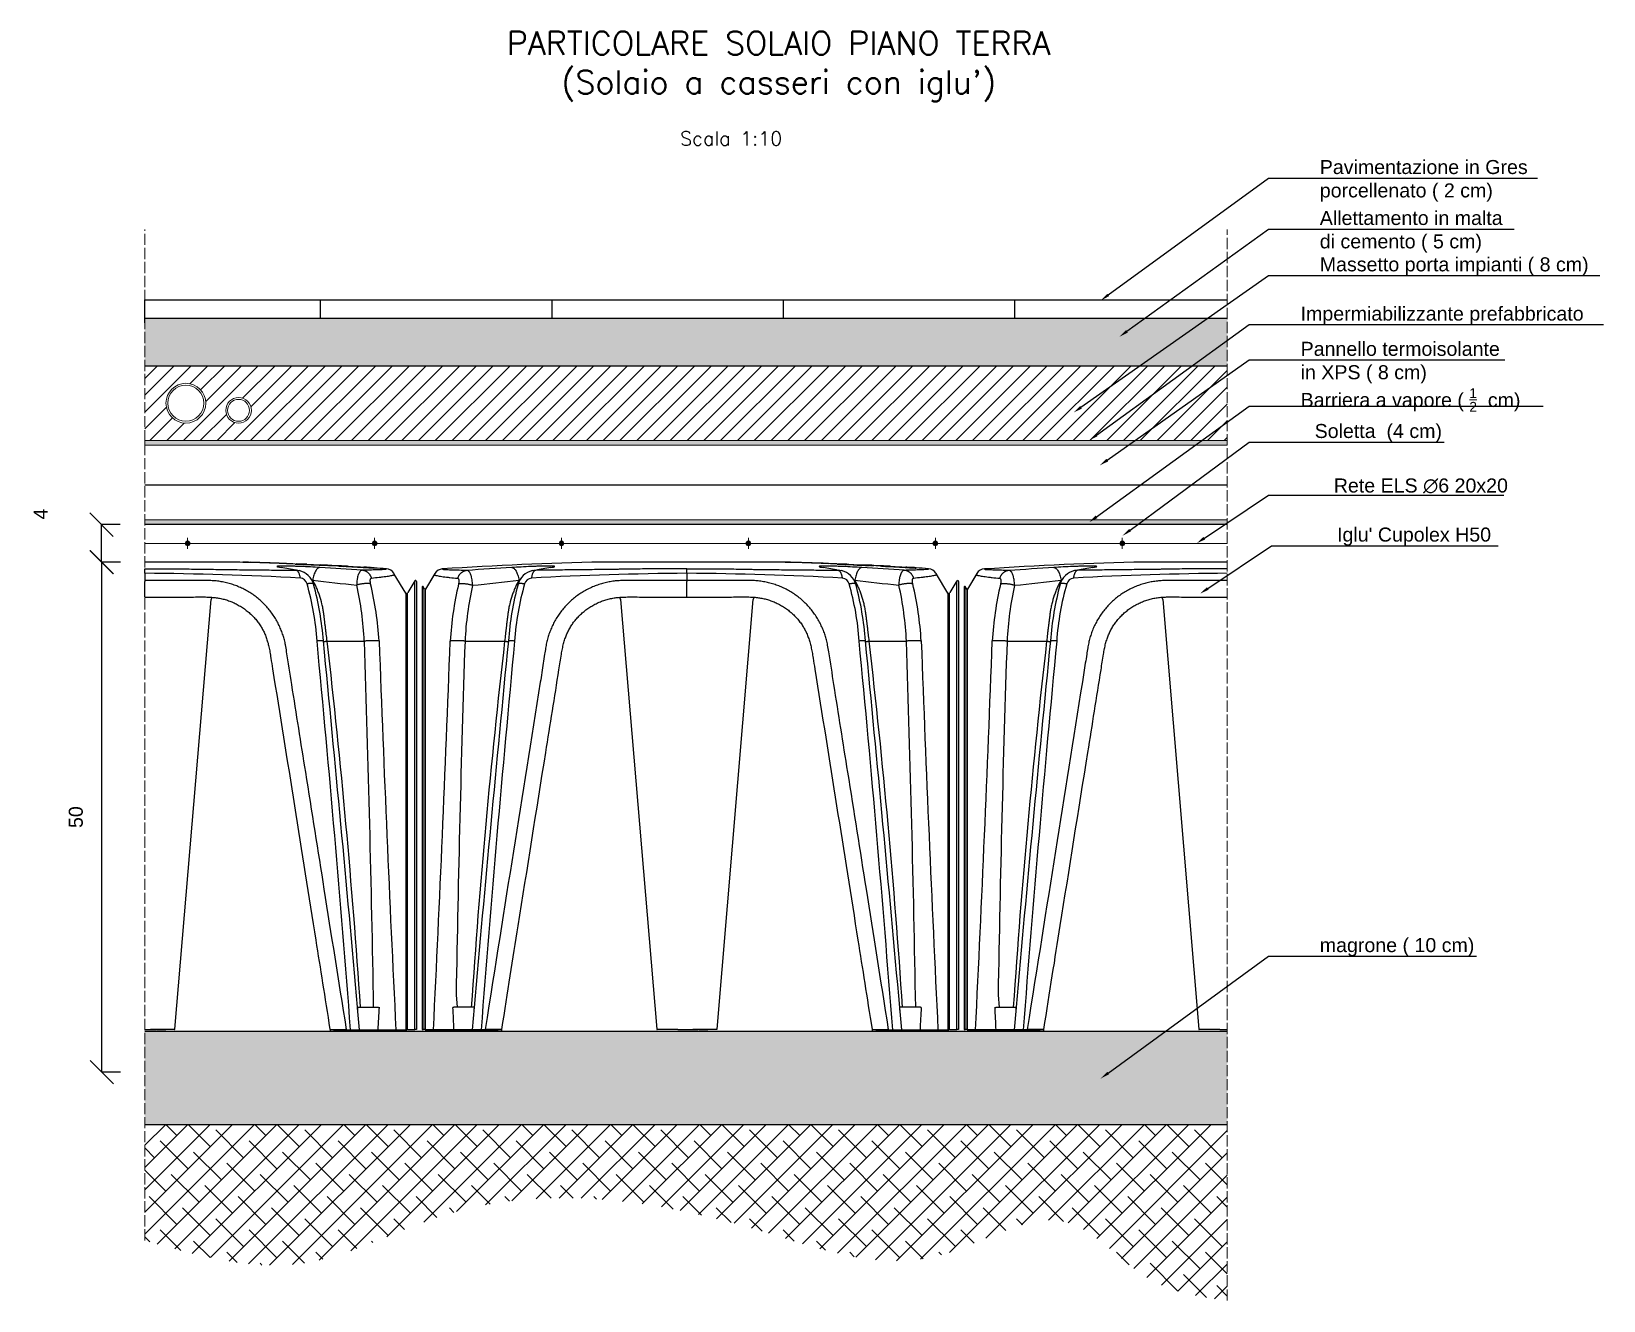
# Model space of a CAD drawing. Header units: millimetres. Extents: x -455371 to 117772, y -78417 to 116564.
# Drawn here: x -74714 to -73032, y -77590 to -76233 of the extents above; entities that cross this region are included whole.
import ezdxf
from ezdxf import colors
from ezdxf.entities.mleader import LeaderData, LeaderLine
from ezdxf.math import Vec2, Vec3

# ---------------------------------------------------------------- set-up
doc = ezdxf.new("R2010")
doc.units = ezdxf.units.MM
doc.linetypes.add('ACAD_ISO02W100', pattern=[15, 12, -3])
doc.linetypes.add('CENTER2', pattern=[28.575, 19.05, -3.175, 3.175, -3.175])
doc.layers.get('0').update_dxf_attribs({"color": 255})
for name, color, linetype, lineweight in [('armature', 5, 'Continuous', 18), ('Cls', 7, 'Continuous', 25), ('quote', 5, 'Continuous', 15), ('RETINO ARMATURE', 253, 'Continuous', 15), ('retino cls', 251, 'Continuous', 20), ('Scritte', 7, 'Continuous', 15), ('tratteggio 1 a 50', 230, 'ACAD_ISO02W100', 15)]:
    doc.layers.add(name, color=color, linetype=linetype, lineweight=lineweight)
for name, color, linetype in [('Contorno-Cupolex', 3, 'Continuous'), ('isolante', 30, 'ISOLAMENTO'), ('RETINI', 253, 'Continuous')]:
    doc.layers.add(name, color=color, linetype=linetype)
doc.styles.get("Standard").update_dxf_attribs({"font": 'arial.ttf'})
doc.styles.add('TITOLI 1_100', font='romans.shx', dxfattribs={"height": 25})
doc.styles.add('TITOLI 1_200', font='romans.shx', dxfattribs={"height": 50})
doc.linetypes.add('ISOLAMENTO', pattern='A,0.00254,-2.54,[134,ltypeshp.shx,S=2.54,R=0,X=-2.54,Y=0],-5.08,[134,ltypeshp.shx,S=2.54,R=180,X=2.54,Y=0],-2.54', length=10.16254)
doc.dimstyles.new('scala 1 a 10', dxfattribs={"dimtxt": 15, "dimasz": 25, "dimexe": 0.183, "dimexo": 0.1, "dimgap": 20, "dimtad": 2, "dimdec": 0, "dimlfac": 0.1, "dimzin": 0, "dimdsep": 46, "dimtxsty": 'Standard', "dimblk": 'OBLIQUE', "dimcen": -25, "dimadec": 0, "dimazin": 0, "dimtfac": 1, "dimtdec": 0, "dimtofl": 0, "dimtmove": 0, "dimatfit": 3, "dimfxl": 20, "dimfxlon": 1, "dimtolj": 1, "dimtzin": 0, "dimarcsym": 0})

msp = doc.modelspace()

# ---------------------------------------------------------------- texts
at = {"layer": 'Scritte', "attachment_point": 1}
for s, width, insert, char_height, style in [("\\pxqc;PARTICOLARE SOLAIO PIANO TERRA\\P(Solaio a casseri con iglu')", 685.784, (-74257.1, -76232.7), 25, 'TITOLI 1_200'), ('Scala 1:10', 1428.586, (-74019.7, -76339.9), 15, 'TITOLI 1_100')]:
    msp.add_mtext_dynamic_manual_height_columns(s, width=width, gutter_width=12.5, heights=[0], dxfattribs=dict(at, insert=insert, char_height=char_height, style=style))

# ---------------------------------------------------------------- blocks, each defined once
blk = doc.blocks.new('_Oblique')
at = {"color": 0, "linetype": 'ByBlock', "lineweight": -2}
blk.add_line((-0.5, -0.5), (0.5, 0.5), dxfattribs=at)
blk = doc.blocks.new('*D2156')
at = {"layer": 'Defpoints', "color": 0, "transparency": 16777216}
for p in [(-74638.5, -76800.4), (-74592.5, -76800.4), (-74592.5, -77346.1)]:
    blk.add_point(p, dxfattribs=at)
at = {"layer": 'quote', "color": 0, "lineweight": -2, "transparency": 16777216}
for p, q in [((-74618.5, -76800.4), (-74638.7, -76800.4)), ((-74638.5, -77346.1), (-74638.5, -76800.4)), ((-74618.5, -77346.1), (-74638.7, -77346.1))]:
    blk.add_line(p, q, dxfattribs=at)
at = {"layer": 'quote', "color": 0, "lineweight": -2, "transparency": 16777216, "xscale": 25, "yscale": 25, "zscale": 25}
for p, rotation in [((-74638.5, -76800.4), 90), ((-74638.5, -77346.1), 270)]:
    blk.add_blockref('_Oblique', p, dxfattribs=dict(at, rotation=rotation))
at = {"layer": 'quote', "color": 0, "transparency": 16777216, "insert": (-74666.2, -77073.3), "char_height": 15, "attachment_point": 5, "rotation": 90}
blk.add_mtext('\\A1;50', dxfattribs=at)
blk = doc.blocks.new('*D2157')
at = {"layer": 'Defpoints', "color": 0, "transparency": 16777216}
for p in [(-74638.7, -76760.4), (-74592.5, -76760.4), (-74592.5, -76800.4)]:
    blk.add_point(p, dxfattribs=at)
at = {"layer": 'quote', "color": 0, "lineweight": -2, "transparency": 16777216}
for p, q in [((-74618.7, -76760.4), (-74638.9, -76760.4)), ((-74638.7, -76800.4), (-74638.7, -76760.4)), ((-74618.7, -76800.4), (-74638.9, -76800.4))]:
    blk.add_line(p, q, dxfattribs=at)
at = {"layer": 'quote', "color": 0, "lineweight": -2, "transparency": 16777216, "xscale": 25, "yscale": 25, "zscale": 25}
for p, rotation in [((-74638.7, -76760.4), 90), ((-74638.7, -76800.4), 270)]:
    blk.add_blockref('_Oblique', p, dxfattribs=dict(at, rotation=rotation))
at = {"layer": 'quote', "color": 0, "transparency": 16777216, "insert": (-74703.9, -76749.1), "char_height": 15, "attachment_point": 5, "rotation": 90}
blk.add_mtext('\\A1;4', dxfattribs=at)
blk = doc.blocks.new('*U2160')
at = {"layer": 'quote', "color": 0, "linetype": 'CENTER2', "transparency": 16777216}
for p, q in [((-6, 0), (-0.5, 0)), ((0, 0.5), (0, 6)), ((0.5, 0), (6, 0)), ((0, -6), (0, -0.5))]:
    blk.add_line(p, q, dxfattribs=at)
at = {"layer": 'quote', "color": 0, "linetype": 'Continuous', "transparency": 16777216}
for p, q in [((-0.25, 0), (0.25, 0)), ((0, -0.25), (0, 0.25))]:
    blk.add_line(p, q, dxfattribs=at)
blk = doc.blocks.new('*U2158')
at = {"layer": 'RETINO ARMATURE'}
h = blk.add_hatch(color=256, dxfattribs=at)
h.dxf.hatch_style = 1
h.paths.add_polyline_path([(2.5, 0, 1), (-2.5, 0, 1)])
at = {"layer": 'armature'}
blk.add_circle((0, 0), 2.5, dxfattribs=at)
at = {"layer": 'quote', "linetype": 'CENTER2'}
blk.add_blockref('*U2160', (0, 0), dxfattribs=at)
blk = doc.blocks.new('*U2159')
at = {"layer": 'quote', "color": 0, "linetype": 'ByBlock', "lineweight": -2, "transparency": 16777216}
for p in [(0, 0), (200, 0), (400, 0), (600, 0), (800, 0), (1000, 0)]:
    blk.add_blockref('*U2158', p, dxfattribs=at)
blk = doc.blocks.new('Cupolex H 50')
at = {"layer": 'Contorno-Cupolex', "linetype": 'Continuous'}
for p, q in [((19730.08, 10356.94), (19711.93, 10356.94)), ((19730.04, 10356.94), (19711.98, 10356.94)), ((19731.45, 10356.9), (19731.45, 10356.92)), ((19732.23, 10356.9), (19731.45, 10356.92)), ((19732.23, 10356.88), (19731.45, 10356.9)), ((19732.23, 10356.91), (19732.23, 10356.9)), ((19735.29, 10356.82), (19732.23, 10356.91)), ((19732.23, 10356.88), (19732.23, 10356.9)), ((19735.29, 10356.8), (19732.23, 10356.89)), ((19735.29, 10356.81), (19735.29, 10356.82)), ((19735.29, 10356.8), (19735.29, 10356.82)), ((19735.29, 10356.79), (19735.29, 10356.81)), ((19736.06, 10356.78), (19735.29, 10356.81)), ((19735.29, 10356.79), (19735.29, 10356.8)), ((19736.06, 10356.76), (19735.29, 10356.79)), ((19736.06, 10356.76), (19736.06, 10356.78)), ((19736.99, 10356.73), (19736.99, 10356.75)), ((19736.99, 10356.75), (19737.75, 10356.72)), ((19737.12, 10356.75), (19737.15, 10356.75)), ((19737.8, 10356.72), (19737.12, 10356.75)), ((19694.2, 10355.73), (19693.2, 10354.06)), ((19694.16, 10355.65), (19693.2, 10354.06)), ((19721.01, 10355.75), (19721.01, 10356.23)), ((19721.01, 10355.75), (19721.01, 10354.97)), ((19740.42, 10356.58), (19740.42, 10356.6)), ((19741.55, 10356.53), (19741.55, 10356.55)), ((19742.13, 10356.49), (19742.14, 10356.51)), ((19744.54, 10356.35), (19744.54, 10356.37)), ((19745.17, 10356.32), (19745.17, 10356.34)), ((19748.77, 10353.63), (19747.55, 10355.67)), ((19692.86, 10354.31), (19692.86, 10307.24)), ((19693.11, 10354.06), (19692.95, 10354.33)), ((19693.2, 10354.06), (19693.11, 10354.06)), ((19721.01, 10354.97), (19721.01, 10354.87)), ((19721.01, 10353.26), (19721.01, 10354.86)), ((19748.94, 10353.63), (19748.98, 10353.7)), ((19749.73, 10354.93), (19748.98, 10353.7)), ((19749.91, 10354.87), (19749.91, 10307.24)), ((19713.96, 10352.95), (19713.96, 10352.96)), ((19713.96, 10352.95), (19717.8, 10307.28)), ((19721.01, 10353.21), (19721.01, 10353.26)), ((19724.22, 10307.28), (19728.05, 10352.95)), ((19697.4, 10348.54), (19701.62, 10348.54)), ((19740.4, 10348.54), (19744.36, 10348.54)), ((19696.46, 10310.91), (19696.56, 10309.59)), ((19696.13, 10309.59), (19696.22, 10309.59)), ((19698.34, 10309.59), (19696.22, 10309.59)), ((19698.37, 10309.59), (19698.16, 10307.19)), ((19698.34, 10309.59), (19698.37, 10309.59)), ((19743.65, 10309.59), (19743.65, 10309.59)), ((19743.65, 10309.59), (19743.68, 10309.59)), ((19743.65, 10309.53), (19743.65, 10309.59)), ((19743.86, 10307.19), (19743.65, 10309.53)), ((19745.86, 10309.59), (19743.68, 10309.59)), ((19745.86, 10309.59), (19745.93, 10309.59)), ((19692.86, 10307.24), (19692.95, 10307.24)), ((19693.12, 10307.24), (19692.95, 10307.24)), ((19693.2, 10307.24), (19693.12, 10307.24)), ((19693.21, 10307.24), (19693.2, 10307.24)), ((19693.21, 10307.19), (19693.21, 10307.24)), ((19700.92, 10307.19), (19693.21, 10307.19)), ((19693.21, 10307.19), (19693.21, 10307.04)), ((19701.3, 10307.04), (19693.21, 10307.04)), ((19699.65, 10307.24), (19699.55, 10307.24)), ((19699.66, 10307.24), (19699.65, 10307.24)), ((19701.27, 10307.24), (19699.66, 10307.24)), ((19700.93, 10307.24), (19700.92, 10307.19)), ((19701.27, 10307.24), (19701.32, 10307.24)), ((19701.3, 10307.24), (19701.3, 10307.19)), ((19701.3, 10307.19), (19701.3, 10307.04)), ((19701.3, 10307.19), (19701.3, 10307.19)), ((19717.8, 10307.28), (19717.8, 10307.28)), ((19718.07, 10307.24), (19717.84, 10307.24)), ((19719.99, 10307.24), (19717.85, 10307.24)), ((19718.76, 10307.24), (19718.1, 10307.24)), ((19719.75, 10307.24), (19718.78, 10307.24)), ((19719.99, 10307.24), (19719.84, 10307.24)), ((19720.04, 10307.24), (19719.99, 10307.24)), ((19720.04, 10307.24), (19721.6, 10307.24)), ((19721.6, 10307.24), (19721.63, 10307.24)), ((19721.63, 10307.24), (19722.18, 10307.24)), ((19724.17, 10307.24), (19721.63, 10307.24)), ((19722.26, 10307.24), (19723.23, 10307.24)), ((19723.92, 10307.24), (19723.26, 10307.24)), ((19724.18, 10307.24), (19723.95, 10307.24)), ((19724.22, 10307.28), (19724.22, 10307.28)), ((19740.75, 10307.24), (19740.7, 10307.24)), ((19740.71, 10307.24), (19740.72, 10307.19)), ((19740.72, 10307.19), (19740.72, 10307.19)), ((19740.72, 10307.19), (19740.72, 10307.04)), ((19740.72, 10307.04), (19748.81, 10307.04)), ((19740.75, 10307.24), (19742.35, 10307.24)), ((19741.08, 10307.24), (19741.09, 10307.19)), ((19741.09, 10307.19), (19748.81, 10307.19)), ((19742.36, 10307.24), (19742.35, 10307.24)), ((19742.46, 10307.24), (19742.36, 10307.24)), ((19748.81, 10307.24), (19748.81, 10307.19)), ((19748.94, 10307.24), (19748.81, 10307.24)), ((19748.81, 10307.19), (19748.81, 10307.04)), ((19748.94, 10307.24), (19749.72, 10307.24)), ((19749.91, 10307.24), (19749.72, 10307.24))]:
    blk.add_line(p, q, dxfattribs=at)
at = {"layer": 'Contorno-Cupolex'}
blk.add_line((19748.77, 10353.63), (19748.94, 10353.63), dxfattribs=at)
at = {"layer": 'Contorno-Cupolex', "linetype": 'CENTER2'}
blk.add_line((19693.2, 10307.24), (19693.2, 10307.24), dxfattribs=at)
at = {"layer": 'Contorno-Cupolex', "linetype": 'Continuous'}
for centre, radius, start, end in [((19720.46, 9964.54), 392.5, 91.244, 93.719), ((19711.98, 10354.94), 2, 90, 91.244), ((19721.56, 9964.54), 392.5, 88.5556, 88.756), ((19721.56, 9964.54), 392.52, 87.8824, 88.5556), ((19721.56, 9964.54), 392.5, 87.7473, 87.8824), ((19760, 10830.31), 474.12, 267.2177, 267.6327), ((19695.06, 10355.21), 1, 93.719, 149), ((19728.29, 9928.8), 428.35, 93.4657, 94.1061), ((19705.03, 10354.01), 2.07, 102.7824, 163.8897), ((19704.57, 10354.4), 0.849, 97.0097, 165.3876), ((19723.92, 9988.62), 367.14, 90.4539, 93.0364), ((19705.19, 10352.03), 4.04, 94.1383, 98.8367), ((19710.63, 10329.42), 27.25, 98.6821, 102.1379), ((19717.99, 9984.91), 370.85, 86.9766, 89.5332), ((19731.38, 10329.42), 27.25, 77.8621, 81.3179), ((19756.32, 10748.46), 392.21, 267.1744, 267.6761), ((19736.91, 10352.82), 3.25, 80.5911, 86.4356), ((19736.99, 10354.01), 2.07, 16.1144, 77.2136), ((19737.45, 10354.4), 0.846, 14.4584, 83.1443), ((19739.42, 10385.62), 28.94, 266.694, 267.4676), ((19729.64, 10156.56), 200.32, 87.54, 87.6661), ((19752.86, 10672.94), 316.59, 267.3348, 267.6285), ((19740.93, 10395.02), 38.41, 265.9831, 268.7975), ((19713.54, 9925.86), 431.29, 85.9326, 86.533), ((19721.56, 9964.54), 392.52, 87.2098, 87.3471), ((19740.74, 10358.95), 2.37, 262.2623, 273.5326), ((19721.56, 9964.54), 392.5, 87.0802, 87.2098), ((19745.2, 10408.62), 52.22, 265.999, 266.6381), ((19721.56, 9964.54), 392.52, 86.9717, 87.0802), ((19771.36, 10854.48), 498.85, 266.641, 266.9175), ((19772.2, 10869.31), 513.68, 266.645, 266.9135), ((19755.69, 10575.06), 218.97, 266.5921, 267.021), ((19750.66, 10470.13), 113.92, 266.9218, 267.2415), ((19750.87, 10474.27), 118.09, 266.9274, 267.2359), ((19721.56, 9964.54), 392.52, 86.5202, 86.6286), ((19745.68, 10365.56), 9.26, 266.8537, 268.1726), ((19721.56, 9964.54), 392.5, 86.3268, 86.5202), ((19746.64, 10355.23), 1, 31, 86.3268), ((19692.91, 10354.31), 0.05, 31, 180), ((19692.91, 10354.31), 0.05, 0.2332, 123.7355), ((19731.61, 10346.4), 35.84, 166.7958, 176.5771), ((19732.02, 10346.9), 34.65, 167.4005, 177.297), ((19680.85, 10529.55), 175.94, 275.6576, 277.2806), ((19733.49, 10346.28), 31.55, 164.7369, 175.8551), ((19731.44, 10346.63), 28.82, 163.9149, 176.1937), ((19709.93, 10346.52), 29.47, 3.9428, 15.9486), ((19760.71, 10525.75), 172.12, 262.7084, 264.2785), ((19708.53, 10346.28), 31.55, 4.1449, 15.2631), ((19709.52, 10346.84), 34.88, 2.7806, 12.6594), ((19709.59, 10346.29), 36.41, 3.5434, 13.2109), ((19749.81, 10354.87), 0.1, 0, 149), ((19712.03, 10352.45), 2, 14.7988, 22.066), ((19730.12, 10352.38), 2.15, 157.6605, 164.5339), ((16378.05, 10470.25), 3320.01, 357.18475, 357.89914), ((21899.3, 10274.32), 2203.14, 178.06953, 179.04835), ((20522.64, 10254.1), 826.43, 173.43864, 176.15034), ((24096.01, 9917.56), 4415.08, 174.39792, 174.90589), ((21861.35, 10141.49), 2168.57, 174.52114, 175.61792), ((17593.09, 10142.56), 2156.1, 4.37891, 5.48203), ((15255.77, 9909.18), 4505.7, 5.09838, 5.59614), ((18919.38, 10254.1), 826.43, 3.84966, 6.56136), ((17364.28, 10268.86), 2381.41, 0.97994, 1.91736), ((23072.74, 10470.99), 3329.06, 182.10781, 182.82027), ((19266.07, 10289), 430.55, 2.4202, 2.7399), ((19980.9, 10284.65), 283.63, 174.956, 175.018), ((19461.11, 10284.65), 283.63, 4.982, 5.044), ((20035.55, 10292.49), 290.12, 176.6222, 177.0969), ((19717.85, 10307.29), 0.05, 184.8, 270), ((19724.17, 10307.29), 0.05, 270, 355.2)]:
    blk.add_arc(centre, radius, start, end, dxfattribs=at)
at = {"layer": 'Contorno-Cupolex', "linetype": 'CENTER2'}
for centre, radius, start, end in [((19740.93, 10395.02), 38.41, 268.7975, 268.7977), ((19739.91, 10372.74), 16.15, 270.7397, 270.7401)]:
    blk.add_arc(centre, radius, start, end, dxfattribs=at)
at = {"layer": 'Contorno-Cupolex', "linetype": 'Continuous'}
for points, knots in [([(19694.2, 10355.73), (19694.2, 10355.71), (19694.18, 10355.69), (19694.16, 10355.66), (19694.16, 10355.65), (19694.15, 10355.64), (19694.15, 10355.63), (19694.14, 10355.62), (19694.14, 10355.62), (19694.14, 10355.61), (19694.13, 10355.61), (19694.13, 10355.61), (19694.13, 10355.6), (19694.13, 10355.6), (19694.13, 10355.6), (19694.13, 10355.6), (19694.13, 10355.6), (19694.13, 10355.59), (19694.13, 10355.59), (19694.15, 10355.58), (19694.17, 10355.57), (19694.22, 10355.55), (19694.24, 10355.54), (19694.28, 10355.53), (19694.31, 10355.52), (19694.4, 10355.5), (19694.46, 10355.49), (19694.69, 10355.45), (19694.88, 10355.42), (19695.2, 10355.37), (19695.32, 10355.36), (19695.55, 10355.33), (19695.68, 10355.31), (19696.06, 10355.27), (19696.33, 10355.25), (19696.62, 10355.22)], [0, 0, 0, 0, 0.25, 0.25, 0.3125, 0.3125, 0.34375, 0.34375, 0.375, 0.375, 0.390625, 0.390625, 0.40625, 0.40625, 0.414062, 0.414062, 0.421875, 0.421875, 0.4375, 0.4375, 0.5, 0.5, 0.53125, 0.53125, 0.5625, 0.5625, 0.625, 0.625, 0.75, 0.75, 0.8125, 0.8125, 0.875, 0.875, 1, 1, 1, 1]), ([(19697.62, 10356.04), (19697.33, 10356.05), (19697.06, 10356.06), (19696.67, 10356.07), (19696.54, 10356.07), (19696.3, 10356.08), (19696.18, 10356.08), (19695.85, 10356.09), (19695.65, 10356.1), (19695.41, 10356.11), (19695.34, 10356.11), (19695.25, 10356.12), (19695.22, 10356.12), (19695.17, 10356.13), (19695.15, 10356.13), (19695.09, 10356.14), (19695.06, 10356.14), (19695.05, 10356.15), (19695.04, 10356.15), (19695.04, 10356.15), (19695.04, 10356.15), (19695.04, 10356.15), (19695.04, 10356.15), (19695.04, 10356.16), (19695.04, 10356.16), (19695.04, 10356.16), (19695.04, 10356.16), (19695.04, 10356.17), (19695.04, 10356.17), (19695.03, 10356.17), (19695.03, 10356.18), (19695.03, 10356.18), (19695.03, 10356.19), (19695.02, 10356.2), (19695.01, 10356.21), (19695, 10356.21)], [0, 0, 0, 0, 0.125, 0.125, 0.1875, 0.1875, 0.25, 0.25, 0.375, 0.375, 0.4375, 0.4375, 0.46875, 0.46875, 0.5, 0.5, 0.5625, 0.5625, 0.578125, 0.578125, 0.585938, 0.585938, 0.59375, 0.59375, 0.609375, 0.609375, 0.625, 0.625, 0.65625, 0.65625, 0.6875, 0.6875, 0.75, 0.75, 1, 1, 1, 1]), ([(19696.62, 10355.22), (19696.64, 10355.22), (19696.65, 10355.21), (19696.68, 10355.19), (19696.69, 10355.18), (19696.71, 10355.15), (19696.72, 10355.14), (19696.72, 10355.12), (19696.73, 10355.11), (19696.74, 10355.08), (19696.75, 10355.05), (19696.75, 10355.01), (19696.75, 10354.99), (19696.75, 10354.96), (19696.75, 10354.94), (19696.75, 10354.89), (19696.75, 10354.86), (19696.75, 10354.78), (19696.74, 10354.75), (19696.73, 10354.67), (19696.72, 10354.63), (19696.72, 10354.59)], [0, 0, 0, 0, 0.125, 0.125, 0.25, 0.25, 0.3125, 0.3125, 0.375, 0.375, 0.5, 0.5, 0.5625, 0.5625, 0.625, 0.625, 0.75, 0.75, 0.875, 0.875, 1, 1, 1, 1]), ([(19698.2, 10354.46), (19698.2, 10354.57), (19698.2, 10354.67), (19698.18, 10354.87), (19698.17, 10354.97), (19698.14, 10355.16), (19698.12, 10355.25), (19698.09, 10355.38), (19698.08, 10355.42), (19698.06, 10355.5), (19698.04, 10355.54), (19698, 10355.65), (19697.98, 10355.71), (19697.93, 10355.8), (19697.91, 10355.83), (19697.88, 10355.88), (19697.86, 10355.9), (19697.81, 10355.96), (19697.77, 10355.99), (19697.7, 10356.03), (19697.66, 10356.04), (19697.62, 10356.04)], [0, 0, 0, 0, 0.125, 0.125, 0.25, 0.25, 0.375, 0.375, 0.4375, 0.4375, 0.5, 0.5, 0.625, 0.625, 0.6875, 0.6875, 0.75, 0.75, 0.875, 0.875, 1, 1, 1, 1]), ([(19706.52, 10356.36), (19706.65, 10356.38), (19706.75, 10356.4), (19706.89, 10356.43), (19706.94, 10356.45), (19706.95, 10356.47), (19706.95, 10356.48), (19706.91, 10356.49), (19706.88, 10356.5), (19706.75, 10356.51), (19706.6, 10356.52), (19706.23, 10356.52), (19706.09, 10356.52), (19705.77, 10356.51), (19705.61, 10356.51), (19705.28, 10356.5), (19705.1, 10356.49), (19704.76, 10356.48), (19704.59, 10356.47), (19704.07, 10356.45), (19703.72, 10356.43), (19703.05, 10356.4), (19702.72, 10356.38), (19702.39, 10356.36)], [0, 0, 0, 0, 0.125, 0.125, 0.25, 0.25, 0.3125, 0.3125, 0.375, 0.375, 0.5, 0.5, 0.5625, 0.5625, 0.625, 0.625, 0.6875, 0.6875, 0.75, 0.75, 0.875, 0.875, 1, 1, 1, 1]), ([(19702.39, 10356.36), (19702.47, 10356.36), (19702.55, 10356.32), (19702.7, 10356.19), (19702.77, 10356.1), (19702.9, 10355.86), (19702.96, 10355.72), (19703.07, 10355.39), (19703.12, 10355.21), (19703.15, 10355.02)], [0, 0, 0, 0, 0.25, 0.25, 0.5, 0.5, 0.75, 0.75, 1, 1, 1, 1]), ([(19721.01, 10356.23), (19719.61, 10356.23), (19718.21, 10356.22), (19716.46, 10356.21), (19716.11, 10356.2), (19715.41, 10356.19), (19715.06, 10356.19), (19714.62, 10356.18), (19714.54, 10356.18), (19714.4, 10356.18), (19714.36, 10356.18), (19714.28, 10356.18), (19714.23, 10356.18), (19714.15, 10356.17), (19714.11, 10356.17), (19714.02, 10356.17), (19713.98, 10356.17), (19713.85, 10356.17), (19713.77, 10356.17), (19713.35, 10356.16), (19713.02, 10356.16), (19712.51, 10356.15), (19712.35, 10356.15), (19712.01, 10356.14), (19711.85, 10356.14), (19711.35, 10356.14), (19711.01, 10356.13), (19710.03, 10356.12), (19709.38, 10356.11), (19708.41, 10356.1), (19708.09, 10356.1), (19707.44, 10356.09), (19707.12, 10356.09), (19706.17, 10356.08), (19705.53, 10356.07), (19704.9, 10356.06)], [0, 0, 0, 0, 0.25, 0.25, 0.3125, 0.3125, 0.375, 0.375, 0.390625, 0.390625, 0.398438, 0.398438, 0.40625, 0.40625, 0.414062, 0.414062, 0.421875, 0.421875, 0.4375, 0.4375, 0.5, 0.5, 0.53125, 0.53125, 0.5625, 0.5625, 0.625, 0.625, 0.75, 0.75, 0.8125, 0.8125, 0.875, 0.875, 1, 1, 1, 1]), ([(19721.01, 10356.23), (19721.36, 10356.23), (19722.06, 10356.23), (19723.46, 10356.23), (19724.86, 10356.22), (19726.26, 10356.2), (19727.04, 10356.19), (19727.57, 10356.18), (19727.91, 10356.17), (19728.5, 10356.16), (19729.34, 10356.15), (19730.34, 10356.14), (19731.33, 10356.13), (19732.15, 10356.12), (19732.8, 10356.11), (19733.45, 10356.11), (19734.25, 10356.1), (19735.23, 10356.09), (19736.18, 10356.08), (19736.81, 10356.07), (19737.11, 10356.06)], [0, 0, 0, 0, 0.063564, 0.127097, 0.254201, 0.31775, 0.381331, 0.397214, 0.41286, 0.44336, 0.504368, 0.565708, 0.627174, 0.688693, 0.719527, 0.750429, 0.81247, 0.874829, 0.93973, 1, 1, 1, 1]), ([(19739.62, 10356.36), (19739.3, 10356.38), (19738.97, 10356.4), (19738.3, 10356.43), (19737.95, 10356.45), (19737.43, 10356.47), (19737.26, 10356.48), (19736.91, 10356.49), (19736.74, 10356.5), (19736.23, 10356.51), (19735.91, 10356.52), (19735.54, 10356.52), (19735.44, 10356.52), (19735.28, 10356.51), (19735.22, 10356.51), (19735.13, 10356.5), (19735.1, 10356.49), (19735.07, 10356.48), (19735.07, 10356.47), (19735.08, 10356.45), (19735.12, 10356.43), (19735.27, 10356.4), (19735.37, 10356.38), (19735.5, 10356.36)], [0, 0, 0, 0, 0.125, 0.125, 0.25, 0.25, 0.3125, 0.3125, 0.375, 0.375, 0.5, 0.5, 0.5625, 0.5625, 0.625, 0.625, 0.6875, 0.6875, 0.75, 0.75, 0.875, 0.875, 1, 1, 1, 1]), ([(19739.62, 10356.36), (19739.55, 10356.36), (19739.47, 10356.32), (19739.32, 10356.19), (19739.25, 10356.1), (19739.11, 10355.86), (19739.05, 10355.72), (19738.95, 10355.39), (19738.9, 10355.21), (19738.86, 10355.02)], [0, 0, 0, 0, 0.25, 0.25, 0.5, 0.5, 0.75, 0.75, 1, 1, 1, 1]), ([(19740.88, 10356.56), (19740.88, 10356.56), (19740.87, 10356.56), (19740.79, 10356.56), (19740.69, 10356.57), (19740.57, 10356.57), (19740.47, 10356.57), (19740.42, 10356.58)], [0.511225, 0.511225, 0.511225, 0.511225, 0.6287278, 0.7504171, 0.8331596, 0.9160507, 1, 1, 1, 1]), ([(19742.14, 10356.51), (19742.07, 10356.51), (19742.02, 10356.52), (19741.94, 10356.52), (19741.92, 10356.52), (19741.89, 10356.53), (19741.87, 10356.53), (19741.86, 10356.53), (19741.85, 10356.53), (19741.84, 10356.53), (19741.84, 10356.53), (19741.84, 10356.53), (19741.83, 10356.53), (19741.8, 10356.53), (19741.76, 10356.53), (19741.72, 10356.54), (19741.71, 10356.54), (19741.69, 10356.54), (19741.68, 10356.54), (19741.67, 10356.54), (19741.67, 10356.54), (19741.67, 10356.54), (19741.67, 10356.54), (19741.66, 10356.54), (19741.66, 10356.54), (19741.59, 10356.54), (19741.55, 10356.55), (19741.55, 10356.55)], [0, 0, 0, 0, 0.125, 0.125, 0.1875, 0.1875, 0.21875, 0.21875, 0.234375, 0.234375, 0.242188, 0.242188, 0.25, 0.25, 0.375, 0.375, 0.4375, 0.4375, 0.46875, 0.46875, 0.484375, 0.484375, 0.492188, 0.492188, 0.5, 0.5, 1, 1, 1, 1]), ([(19742.67, 10356.48), (19742.63, 10356.49), (19742.59, 10356.49), (19742.54, 10356.49), (19742.52, 10356.49), (19742.5, 10356.49), (19742.49, 10356.5), (19742.48, 10356.5), (19742.48, 10356.5), (19742.47, 10356.5), (19742.47, 10356.5), (19742.47, 10356.5), (19742.46, 10356.5), (19742.46, 10356.5), (19742.46, 10356.5), (19742.44, 10356.5), (19742.42, 10356.5), (19742.39, 10356.5), (19742.39, 10356.5), (19742.37, 10356.5), (19742.37, 10356.5), (19742.37, 10356.5), (19742.36, 10356.5), (19742.36, 10356.5), (19742.36, 10356.5), (19742.36, 10356.5), (19742.36, 10356.5), (19742.31, 10356.51), (19742.3, 10356.51), (19742.3, 10356.51)], [0, 0, 0, 0, 0.125, 0.125, 0.1875, 0.1875, 0.21875, 0.21875, 0.234375, 0.234375, 0.242188, 0.242188, 0.246094, 0.246094, 0.25, 0.25, 0.375, 0.375, 0.4375, 0.4375, 0.46875, 0.46875, 0.484375, 0.484375, 0.492188, 0.492188, 0.5, 0.5, 1, 1, 1, 1]), ([(19742.3, 10356.51), (19742.3, 10356.51), (19742.3, 10356.51), (19742.31, 10356.51), (19742.32, 10356.51), (19742.33, 10356.51), (19742.33, 10356.51), (19742.34, 10356.51), (19742.34, 10356.51), (19742.34, 10356.5), (19742.34, 10356.5), (19742.35, 10356.5), (19742.35, 10356.5), (19742.35, 10356.5), (19742.35, 10356.5), (19742.35, 10356.5), (19742.35, 10356.5), (19742.38, 10356.5), (19742.41, 10356.5), (19742.48, 10356.5), (19742.51, 10356.49), (19742.56, 10356.49), (19742.57, 10356.49), (19742.6, 10356.49), (19742.61, 10356.49), (19742.62, 10356.49), (19742.62, 10356.49), (19742.63, 10356.49), (19742.63, 10356.49), (19742.64, 10356.49), (19742.64, 10356.49), (19742.64, 10356.49), (19742.64, 10356.49), (19742.75, 10356.48), (19742.88, 10356.47), (19743.09, 10356.46), (19743.16, 10356.45), (19743.31, 10356.45), (19743.39, 10356.44), (19743.56, 10356.43), (19743.64, 10356.43), (19743.76, 10356.42), (19743.8, 10356.42), (19743.86, 10356.42), (19743.88, 10356.41), (19743.91, 10356.41), (19743.91, 10356.41), (19743.93, 10356.41), (19743.93, 10356.41), (19743.94, 10356.41), (19743.95, 10356.41), (19744.08, 10356.4), (19744.2, 10356.4), (19744.31, 10356.39)], [0, 0, 0, 0, 0.125, 0.125, 0.1875, 0.1875, 0.21875, 0.21875, 0.234375, 0.234375, 0.242188, 0.242188, 0.246094, 0.246094, 0.248047, 0.248047, 0.25, 0.25, 0.375, 0.375, 0.4375, 0.4375, 0.46875, 0.46875, 0.484375, 0.484375, 0.492188, 0.492188, 0.496094, 0.496094, 0.498047, 0.498047, 0.5, 0.5, 0.625, 0.625, 0.6875, 0.6875, 0.75, 0.75, 0.8125, 0.8125, 0.84375, 0.84375, 0.859375, 0.859375, 0.867188, 0.867188, 0.871094, 0.871094, 0.875, 0.875, 1, 1, 1, 1]), ([(19744.13, 10356.06), (19744.09, 10356.06), (19744.05, 10356.05), (19743.98, 10356.01), (19743.94, 10355.98), (19743.89, 10355.92), (19743.87, 10355.89), (19743.84, 10355.85), (19743.82, 10355.82), (19743.77, 10355.73), (19743.75, 10355.67), (19743.69, 10355.53), (19743.67, 10355.45), (19743.64, 10355.32), (19743.63, 10355.27), (19743.61, 10355.18), (19743.6, 10355.14), (19743.57, 10354.9), (19743.55, 10354.7), (19743.55, 10354.49)], [0, 0, 0, 0, 0.125, 0.125, 0.25, 0.25, 0.3125, 0.3125, 0.375, 0.375, 0.5, 0.5, 0.625, 0.625, 0.6875, 0.6875, 0.75, 0.75, 1, 1, 1, 1]), ([(19746.71, 10356.23), (19746.69, 10356.23), (19746.68, 10356.22), (19746.67, 10356.21), (19746.67, 10356.2), (19746.67, 10356.19), (19746.67, 10356.19), (19746.67, 10356.18), (19746.67, 10356.18), (19746.67, 10356.18), (19746.67, 10356.18), (19746.67, 10356.18), (19746.67, 10356.18), (19746.67, 10356.17), (19746.67, 10356.17), (19746.67, 10356.17), (19746.67, 10356.17), (19746.66, 10356.17), (19746.66, 10356.17), (19746.64, 10356.16), (19746.62, 10356.16), (19746.56, 10356.15), (19746.54, 10356.15), (19746.49, 10356.14), (19746.46, 10356.14), (19746.37, 10356.14), (19746.3, 10356.13), (19746.07, 10356.12), (19745.87, 10356.11), (19745.55, 10356.1), (19745.43, 10356.1), (19745.2, 10356.09), (19745.07, 10356.09), (19744.69, 10356.08), (19744.41, 10356.07), (19744.13, 10356.06)], [0, 0, 0, 0, 0.25, 0.25, 0.3125, 0.3125, 0.375, 0.375, 0.390625, 0.390625, 0.398438, 0.398438, 0.40625, 0.40625, 0.414062, 0.414062, 0.421875, 0.421875, 0.4375, 0.4375, 0.5, 0.5, 0.53125, 0.53125, 0.5625, 0.5625, 0.625, 0.625, 0.75, 0.75, 0.8125, 0.8125, 0.875, 0.875, 1, 1, 1, 1]), ([(19744.31, 10356.39), (19744.35, 10356.39), (19744.38, 10356.39), (19744.43, 10356.39), (19744.45, 10356.39), (19744.47, 10356.38), (19744.47, 10356.38), (19744.49, 10356.38), (19744.49, 10356.38), (19744.49, 10356.38), (19744.5, 10356.38), (19744.5, 10356.38), (19744.5, 10356.38), (19744.5, 10356.38), (19744.5, 10356.38), (19744.52, 10356.38), (19744.54, 10356.38), (19744.56, 10356.38), (19744.57, 10356.38), (19744.58, 10356.38), (19744.58, 10356.38), (19744.59, 10356.38), (19744.59, 10356.38), (19744.59, 10356.38), (19744.59, 10356.38), (19744.59, 10356.38), (19744.59, 10356.38), (19744.59, 10356.38), (19744.59, 10356.38), (19744.61, 10356.38), (19744.62, 10356.38), (19744.64, 10356.38), (19744.64, 10356.38), (19744.64, 10356.38)], [0, 0, 0, 0, 0.0625, 0.0625, 0.09375, 0.09375, 0.109375, 0.109375, 0.1171875, 0.1171875, 0.1210938, 0.1210938, 0.1230469, 0.1230469, 0.125, 0.125, 0.1875, 0.1875, 0.21875, 0.21875, 0.234375, 0.234375, 0.2421875, 0.2421875, 0.2460938, 0.2460938, 0.2480469, 0.2480469, 0.25, 0.25, 0.375, 0.375, 0.4951448, 0.4951448, 0.4951448, 0.4951448]), ([(19744.64, 10356.38), (19744.64, 10356.38), (19744.64, 10356.38), (19744.63, 10356.38), (19744.62, 10356.38), (19744.61, 10356.38), (19744.61, 10356.38), (19744.6, 10356.38), (19744.6, 10356.38), (19744.6, 10356.38), (19744.6, 10356.38), (19744.59, 10356.38), (19744.59, 10356.38), (19744.59, 10356.38), (19744.59, 10356.38), (19744.59, 10356.38), (19744.59, 10356.38), (19744.58, 10356.38), (19744.57, 10356.38), (19744.54, 10356.38), (19744.54, 10356.38), (19744.52, 10356.38), (19744.52, 10356.38), (19744.51, 10356.38), (19744.51, 10356.38), (19744.51, 10356.38), (19744.51, 10356.38), (19744.5, 10356.38), (19744.5, 10356.38), (19744.5, 10356.38), (19744.5, 10356.38), (19744.45, 10356.39), (19744.38, 10356.39), (19744.31, 10356.39)], [0.5500004, 0.5500004, 0.5500004, 0.5500004, 0.625, 0.625, 0.6875, 0.6875, 0.71875, 0.71875, 0.734375, 0.734375, 0.7421875, 0.7421875, 0.7460938, 0.7460938, 0.7480469, 0.7480469, 0.75, 0.75, 0.8125, 0.8125, 0.84375, 0.84375, 0.859375, 0.859375, 0.8671875, 0.8671875, 0.8710938, 0.8710938, 0.8730469, 0.8730469, 0.875, 0.875, 1, 1, 1, 1]), ([(19745.04, 10354.61), (19745.02, 10354.69), (19745.01, 10354.77), (19745, 10354.86), (19745, 10354.88), (19745, 10354.91), (19745, 10354.93), (19745, 10354.98), (19745, 10355.01), (19745, 10355.07), (19745.01, 10355.1), (19745.02, 10355.13), (19745.02, 10355.15), (19745.03, 10355.17), (19745.04, 10355.18), (19745.06, 10355.2), (19745.07, 10355.22), (19745.1, 10355.24), (19745.11, 10355.24), (19745.13, 10355.24)], [0, 0, 0, 0, 0.25, 0.25, 0.3125, 0.3125, 0.375, 0.375, 0.5, 0.5, 0.625, 0.625, 0.6875, 0.6875, 0.75, 0.75, 0.875, 0.875, 1, 1, 1, 1]), ([(19745.13, 10355.24), (19745.41, 10355.27), (19745.68, 10355.3), (19746.06, 10355.34), (19746.18, 10355.35), (19746.42, 10355.38), (19746.53, 10355.4), (19746.84, 10355.44), (19747.03, 10355.47), (19747.25, 10355.51), (19747.32, 10355.53), (19747.4, 10355.55), (19747.43, 10355.55), (19747.47, 10355.57), (19747.49, 10355.57), (19747.54, 10355.59), (19747.56, 10355.6), (19747.57, 10355.61), (19747.57, 10355.61), (19747.57, 10355.62), (19747.57, 10355.62), (19747.57, 10355.62), (19747.57, 10355.62), (19747.57, 10355.62), (19747.57, 10355.63), (19747.57, 10355.63), (19747.57, 10355.63), (19747.57, 10355.63), (19747.57, 10355.63), (19747.56, 10355.64), (19747.56, 10355.65), (19747.55, 10355.66), (19747.55, 10355.66), (19747.55, 10355.67)], [0, 0, 0, 0, 0.125, 0.125, 0.1875, 0.1875, 0.25, 0.25, 0.375, 0.375, 0.4375, 0.4375, 0.46875, 0.46875, 0.5, 0.5, 0.5625, 0.5625, 0.578125, 0.578125, 0.5859375, 0.5859375, 0.59375, 0.59375, 0.6015625, 0.6015625, 0.609375, 0.609375, 0.625, 0.625, 0.6875, 0.6875, 0.7028566, 0.7028566, 0.7028566, 0.7028566]), ([(19745.39, 10356.33), (19745.39, 10356.33), (19745.39, 10356.33), (19745.39, 10356.33), (19745.39, 10356.33), (19745.39, 10356.33), (19745.39, 10356.33), (19745.38, 10356.33), (19745.38, 10356.33), (19745.37, 10356.33), (19745.36, 10356.33), (19745.35, 10356.33), (19745.35, 10356.33), (19745.34, 10356.33), (19745.34, 10356.33), (19745.34, 10356.33), (19745.34, 10356.33), (19745.34, 10356.33), (19745.34, 10356.33), (19745.34, 10356.33), (19745.34, 10356.33), (19745.3, 10356.34), (19745.24, 10356.34), (19745.17, 10356.34)], [0.4427245, 0.4427245, 0.4427245, 0.4427245, 0.46875, 0.46875, 0.484375, 0.484375, 0.5, 0.5, 0.625, 0.625, 0.6875, 0.6875, 0.71875, 0.71875, 0.734375, 0.734375, 0.7421875, 0.7421875, 0.7460938, 0.7460938, 0.75, 0.75, 1, 1, 1, 1]), ([(19747.55, 10355.67), (19747.54, 10355.67), (19747.54, 10355.68), (19747.52, 10355.71), (19747.51, 10355.73), (19747.5, 10355.75)], [0.7028566, 0.7028566, 0.7028566, 0.7028566, 0.75, 0.75, 1, 1, 1, 1]), ([(19692.95, 10307.24), (19692.95, 10316.89), (19692.95, 10326.55), (19692.95, 10338.62), (19692.95, 10341.03), (19692.95, 10344.65), (19692.95, 10345.86), (19692.95, 10347.22), (19692.95, 10347.37), (19692.95, 10347.67), (19692.95, 10347.82), (19692.95, 10348.27), (19692.95, 10348.57), (19692.95, 10349.44), (19692.95, 10350.02), (19692.95, 10350.81), (19692.95, 10351.06), (19692.95, 10351.54), (19692.95, 10351.78), (19692.95, 10352.44), (19692.95, 10352.82), (19692.95, 10353.31), (19692.95, 10353.46), (19692.95, 10353.72), (19692.95, 10353.84), (19692.95, 10354.03), (19692.95, 10354.11), (19692.95, 10354.24), (19692.95, 10354.28), (19692.95, 10354.32), (19692.95, 10354.32), (19692.95, 10354.33)], [0, 0, 0, 0, 0.5, 0.5, 0.625, 0.625, 0.6875, 0.6875, 0.6953125, 0.6953125, 0.703125, 0.703125, 0.71875, 0.71875, 0.75, 0.75, 0.765625, 0.765625, 0.78125, 0.78125, 0.8125, 0.8125, 0.828125, 0.828125, 0.84375, 0.84375, 0.859375, 0.859375, 0.875, 0.875, 0.882456, 0.882456, 0.882456, 0.882456]), ([(19692.95, 10354.33), (19692.95, 10354.33), (19692.95, 10354.33), (19692.95, 10354.33), (19692.95, 10354.33), (19692.95, 10354.33), (19692.95, 10354.33), (19692.95, 10354.33), (19692.95, 10354.33), (19692.95, 10354.33), (19692.95, 10354.33), (19692.95, 10354.33)], [0.882456, 0.882456, 0.882456, 0.882456, 0.8828125, 0.8828125, 0.890625, 0.890625, 0.90625, 0.90625, 0.9375, 0.9375, 1, 1, 1, 1]), ([(19693.12, 10354.06), (19693.12, 10354.06), (19693.12, 10354.06), (19693.12, 10354.06), (19693.12, 10354.06), (19693.12, 10354.06), (19693.12, 10354.03), (19693.12, 10353.95), (19693.12, 10353.88), (19693.12, 10353.72), (19693.12, 10353.62), (19693.12, 10353.37), (19693.12, 10353.23), (19693.12, 10352.91), (19693.12, 10352.73), (19693.12, 10352.15), (19693.12, 10351.69), (19693.12, 10350.94), (19693.12, 10350.68), (19693.12, 10350.13), (19693.12, 10349.84), (19693.12, 10348.95), (19693.12, 10348.34), (19693.12, 10347.08), (19693.12, 10346.45), (19693.12, 10345.19), (19693.12, 10344.56), (19693.12, 10343.29), (19693.12, 10342.66), (19693.12, 10340.77), (19693.12, 10339.51), (19693.12, 10336.98), (19693.12, 10335.72), (19693.12, 10331.93), (19693.12, 10329.4), (19693.12, 10324.35), (19693.12, 10321.83), (19693.12, 10315.28), (19693.12, 10311.26), (19693.12, 10307.24)], [0.0866429, 0.0866429, 0.0866429, 0.0866429, 0.0987797, 0.0987797, 0.115243, 0.115243, 0.1317063, 0.1317063, 0.1481696, 0.1481696, 0.1646329, 0.1646329, 0.1810962, 0.1810962, 0.1975594, 0.1975594, 0.230486, 0.230486, 0.2469493, 0.2469493, 0.2634126, 0.2634126, 0.2963392, 0.2963392, 0.3292657, 0.3292657, 0.3621923, 0.3621923, 0.3951189, 0.3951189, 0.460972, 0.460972, 0.5268252, 0.5268252, 0.6585315, 0.6585315, 0.7902378, 0.7902378, 1, 1, 1, 1]), ([(19693.2, 10307.24), (19693.2, 10311.26), (19693.2, 10315.28), (19693.2, 10321.83), (19693.2, 10324.35), (19693.2, 10329.4), (19693.2, 10331.93), (19693.2, 10335.72), (19693.2, 10336.98), (19693.2, 10339.51), (19693.2, 10340.77), (19693.2, 10342.66), (19693.2, 10343.29), (19693.2, 10344.56), (19693.2, 10345.19), (19693.2, 10346.45), (19693.2, 10347.08), (19693.2, 10348.34), (19693.2, 10348.95), (19693.2, 10349.84), (19693.2, 10350.13), (19693.2, 10350.68), (19693.2, 10350.94), (19693.2, 10351.69), (19693.2, 10352.15), (19693.2, 10352.73), (19693.2, 10352.91), (19693.2, 10353.23), (19693.2, 10353.37), (19693.2, 10353.62), (19693.2, 10353.72), (19693.2, 10353.88), (19693.2, 10353.95), (19693.2, 10354.03), (19693.2, 10354.06), (19693.2, 10354.06), (19693.2, 10354.06), (19693.2, 10354.06), (19693.2, 10354.06), (19693.2, 10354.06)], [0, 0, 0, 0, 0.2097622, 0.2097622, 0.3414685, 0.3414685, 0.4731748, 0.4731748, 0.539028, 0.539028, 0.6048811, 0.6048811, 0.6378077, 0.6378077, 0.6707343, 0.6707343, 0.7036608, 0.7036608, 0.7365874, 0.7365874, 0.7530507, 0.7530507, 0.769514, 0.769514, 0.8024406, 0.8024406, 0.8189038, 0.8189038, 0.8353671, 0.8353671, 0.8518304, 0.8518304, 0.8682937, 0.8682937, 0.884757, 0.884757, 0.9012203, 0.9012203, 0.9133571, 0.9133571, 0.9133571, 0.9133571]), ([(19721.01, 10354.97), (19719.89, 10354.97), (19718.34, 10354.98), (19716.22, 10354.97), (19714.93, 10354.99), (19714.12, 10354.98), (19713.53, 10354.95), (19712.99, 10354.88), (19712.45, 10354.78), (19711.91, 10354.63), (19711.37, 10354.46), (19710.85, 10354.24), (19710.34, 10353.99), (19709.85, 10353.71), (19709.38, 10353.4), (19708.94, 10353.06), (19708.52, 10352.69), (19708.13, 10352.29), (19707.76, 10351.86), (19707.42, 10351.41), (19707.11, 10350.94), (19706.83, 10350.44), (19706.59, 10349.93), (19706.38, 10349.41), (19706.21, 10348.88), (19706.08, 10348.35), (19705.97, 10347.76), (19705.86, 10347.04), (19705.68, 10345.83), (19703.55, 10332.51), (19701.7, 10320.78), (19699.55, 10307.24)], [0, 0, 0, 0, 0.051029, 0.084787, 0.104601, 0.116067, 0.125317, 0.134156, 0.143467, 0.152824, 0.162242, 0.171701, 0.181181, 0.190651, 0.200089, 0.209472, 0.218801, 0.228062, 0.237444, 0.246916, 0.256441, 0.265973, 0.275458, 0.284854, 0.294128, 0.303208, 0.31257, 0.323866, 0.340015, 0.373829, 1, 1, 1, 1]), ([(19703.15, 10355.02), (19703.02, 10354.79), (19702.89, 10354.54), (19702.71, 10354.15), (19702.65, 10354.01), (19702.54, 10353.71), (19702.48, 10353.57), (19702.33, 10353.11), (19702.24, 10352.8), (19702.13, 10352.33), (19702.09, 10352.17), (19702.05, 10351.93), (19702.03, 10351.85), (19702.01, 10351.72), (19702.01, 10351.68), (19702, 10351.62), (19701.99, 10351.6), (19701.99, 10351.56), (19701.98, 10351.54), (19701.98, 10351.48), (19701.97, 10351.44), (19701.96, 10351.38), (19701.96, 10351.36), (19701.96, 10351.33), (19701.95, 10351.31), (19701.95, 10351.26), (19701.94, 10351.23), (19701.94, 10351.19), (19701.94, 10351.18), (19701.94, 10351.17), (19701.93, 10351.16), (19701.93, 10351.14), (19701.93, 10351.12), (19701.92, 10351.05), (19701.91, 10350.98), (19701.9, 10350.86), (19701.89, 10350.8), (19701.87, 10350.62), (19701.85, 10350.5), (19701.83, 10350.31), (19701.82, 10350.25), (19701.81, 10350.13), (19701.8, 10350.07), (19701.78, 10349.88), (19701.76, 10349.76), (19701.73, 10349.52), (19701.72, 10349.39), (19701.68, 10349.03), (19701.65, 10348.78), (19701.62, 10348.54)], [0, 0, 0, 0, 0.115376, 0.115376, 0.178563, 0.178563, 0.241751, 0.241751, 0.368126, 0.368126, 0.431313, 0.431313, 0.462907, 0.462907, 0.478704, 0.478704, 0.486602, 0.486602, 0.4945, 0.4945, 0.510297, 0.510297, 0.518196, 0.518196, 0.526094, 0.526094, 0.541891, 0.541891, 0.54584, 0.54584, 0.549789, 0.549789, 0.557688, 0.557688, 0.589282, 0.589282, 0.620875, 0.620875, 0.684063, 0.684063, 0.715657, 0.715657, 0.74725, 0.74725, 0.810438, 0.810438, 0.873625, 0.873625, 1, 1, 1, 1]), ([(19742.46, 10307.24), (19741.6, 10312.71), (19740.26, 10321.14), (19738.29, 10333.59), (19736.94, 10341.97), (19736.25, 10346.48), (19735.99, 10348.06), (19735.86, 10348.65), (19735.72, 10349.16), (19735.53, 10349.67), (19735.31, 10350.18), (19735.05, 10350.68), (19734.76, 10351.17), (19734.43, 10351.63), (19734.08, 10352.08), (19733.69, 10352.49), (19733.29, 10352.88), (19732.86, 10353.23), (19732.4, 10353.56), (19731.93, 10353.85), (19731.43, 10354.12), (19730.92, 10354.35), (19730.38, 10354.55), (19729.84, 10354.71), (19729.29, 10354.83), (19728.74, 10354.92), (19728.18, 10354.97), (19727.58, 10354.99), (19726.86, 10354.98), (19725.85, 10354.97), (19723.85, 10354.98), (19722.32, 10354.97), (19721.01, 10354.97)], [0, 0, 0, 0, 0.252944, 0.463581, 0.621559, 0.680797, 0.692914, 0.702003, 0.710689, 0.719886, 0.729168, 0.738574, 0.748067, 0.757606, 0.767143, 0.776627, 0.786019, 0.79529, 0.804543, 0.813915, 0.823349, 0.832823, 0.842316, 0.8518, 0.861252, 0.870655, 0.879971, 0.889457, 0.900757, 0.916132, 0.939947, 1, 1, 1, 1]), ([(19740.4, 10348.54), (19740.37, 10348.78), (19740.34, 10349.03), (19740.3, 10349.39), (19740.28, 10349.52), (19740.25, 10349.76), (19740.24, 10349.88), (19740.22, 10350.07), (19740.21, 10350.13), (19740.19, 10350.25), (19740.19, 10350.31), (19740.16, 10350.5), (19740.15, 10350.62), (19740.13, 10350.8), (19740.12, 10350.86), (19740.1, 10350.98), (19740.1, 10351.05), (19740.09, 10351.12), (19740.08, 10351.14), (19740.08, 10351.16), (19740.08, 10351.17), (19740.08, 10351.18), (19740.08, 10351.19), (19740.07, 10351.23), (19740.07, 10351.26), (19740.06, 10351.31), (19740.06, 10351.33), (19740.06, 10351.36), (19740.05, 10351.38), (19740.05, 10351.44), (19740.04, 10351.48), (19740.03, 10351.54), (19740.03, 10351.56), (19740.02, 10351.6), (19740.02, 10351.62), (19740.01, 10351.68), (19740, 10351.72), (19739.98, 10351.85), (19739.97, 10351.93), (19739.92, 10352.17), (19739.89, 10352.33), (19739.77, 10352.8), (19739.69, 10353.11), (19739.53, 10353.57), (19739.48, 10353.71), (19739.36, 10354.01), (19739.3, 10354.15), (19739.13, 10354.54), (19739, 10354.79), (19738.86, 10355.02)], [0, 0, 0, 0, 0.126375, 0.126375, 0.189562, 0.189562, 0.25275, 0.25275, 0.284343, 0.284343, 0.315937, 0.315937, 0.379125, 0.379125, 0.410718, 0.410718, 0.442312, 0.442312, 0.45021, 0.45021, 0.45416, 0.45416, 0.458109, 0.458109, 0.473906, 0.473906, 0.481804, 0.481804, 0.489703, 0.489703, 0.505499, 0.505499, 0.513398, 0.513398, 0.521296, 0.521296, 0.537093, 0.537093, 0.568687, 0.568687, 0.631874, 0.631874, 0.758249, 0.758249, 0.821437, 0.821437, 0.884624, 0.884624, 1, 1, 1, 1]), ([(19748.77, 10353.63), (19748.77, 10353.63), (19748.77, 10353.63), (19748.77, 10353.63), (19748.77, 10353.63), (19748.77, 10353.63), (19748.77, 10353.63), (19748.77, 10353.59), (19748.77, 10353.55), (19748.77, 10353.43), (19748.77, 10353.34), (19748.77, 10353.18), (19748.77, 10353.12), (19748.77, 10353.04)], [0.0888725, 0.0888725, 0.0888725, 0.0888725, 0.09375, 0.09375, 0.109375, 0.109375, 0.125, 0.125, 0.140625, 0.140625, 0.15625, 0.15625, 0.16592518, 0.16592518, 0.16592518, 0.16592518]), ([(19748.94, 10353.42), (19748.94, 10353.44), (19748.94, 10353.46), (19748.94, 10353.54), (19748.94, 10353.59), (19748.94, 10353.63), (19748.94, 10353.63), (19748.94, 10353.63), (19748.94, 10353.63), (19748.94, 10353.63), (19748.94, 10353.63), (19748.94, 10353.63)], [0.85434264, 0.85434264, 0.85434264, 0.85434264, 0.859375, 0.859375, 0.875, 0.875, 0.890625, 0.890625, 0.90625, 0.90625, 0.91345984, 0.91345984, 0.91345984, 0.91345984]), ([(19748.94, 10307.24), (19748.94, 10316.7), (19748.94, 10326.17), (19748.94, 10338), (19748.94, 10340.37), (19748.94, 10343.92), (19748.94, 10345.1), (19748.94, 10346.58), (19748.94, 10346.87), (19748.94, 10347.47), (19748.94, 10347.76), (19748.94, 10348.35), (19748.94, 10348.64), (19748.94, 10349.2), (19748.94, 10349.48), (19748.94, 10350.3), (19748.94, 10350.79), (19748.94, 10351.47), (19748.94, 10351.69), (19748.94, 10352.09), (19748.94, 10352.27), (19748.94, 10352.77), (19748.94, 10353.05), (19748.94, 10353.31), (19748.94, 10353.37), (19748.94, 10353.42)], [0, 0, 0, 0, 0.5, 0.5, 0.625, 0.625, 0.6875, 0.6875, 0.703125, 0.703125, 0.71875, 0.71875, 0.734375, 0.734375, 0.75, 0.75, 0.78125, 0.78125, 0.796875, 0.796875, 0.8125, 0.8125, 0.84375, 0.84375, 0.8543426, 0.8543426, 0.8543426, 0.8543426]), ([(19749.72, 10307.24), (19749.72, 10317.03), (19749.72, 10326.83), (19749.72, 10339.08), (19749.72, 10341.53), (19749.72, 10345.2), (19749.72, 10346.43), (19749.72, 10347.81), (19749.72, 10347.96), (19749.72, 10348.26), (19749.72, 10348.41), (19749.72, 10348.86), (19749.72, 10349.16), (19749.72, 10349.75), (19749.72, 10350.04), (19749.72, 10350.6), (19749.72, 10350.87), (19749.72, 10351.39), (19749.72, 10351.64), (19749.72, 10352.12), (19749.72, 10352.35), (19749.72, 10353.01), (19749.72, 10353.39), (19749.72, 10353.88), (19749.72, 10354.03), (19749.72, 10354.29), (19749.72, 10354.4), (19749.72, 10354.6), (19749.72, 10354.68), (19749.72, 10354.81), (19749.72, 10354.86), (19749.72, 10354.9), (19749.72, 10354.91), (19749.72, 10354.92), (19749.72, 10354.93), (19749.72, 10354.93), (19749.72, 10354.92), (19749.72, 10354.93), (19749.72, 10354.92), (19749.72, 10354.92), (19749.72, 10354.92), (19749.72, 10354.92)], [0, 0, 0, 0, 0.5, 0.5, 0.625, 0.625, 0.6875, 0.6875, 0.695313, 0.695313, 0.703125, 0.703125, 0.71875, 0.71875, 0.734375, 0.734375, 0.75, 0.75, 0.765625, 0.765625, 0.78125, 0.78125, 0.8125, 0.8125, 0.828125, 0.828125, 0.84375, 0.84375, 0.859375, 0.859375, 0.875, 0.875, 0.882813, 0.882813, 0.890625, 0.890625, 0.90625, 0.90625, 0.9375, 0.9375, 1, 1, 1, 1]), ([(19701.32, 10307.24), (19701.96, 10311.28), (19703.41, 10320.44), (19705.49, 10333.53), (19707.03, 10343.11), (19707.6, 10346.79), (19707.76, 10347.71), (19707.88, 10348.26), (19708.03, 10348.75), (19708.2, 10349.21), (19708.4, 10349.64), (19708.63, 10350.06), (19708.89, 10350.45), (19709.18, 10350.83), (19709.51, 10351.19), (19709.87, 10351.53), (19710.26, 10351.85), (19710.68, 10352.14), (19711.11, 10352.4), (19711.57, 10352.63), (19712.04, 10352.82), (19712.52, 10352.97), (19713.01, 10353.09), (19713.5, 10353.17), (19714, 10353.21), (19714.59, 10353.23), (19715.32, 10353.24), (19716.4, 10353.21), (19717.77, 10353.21), (19719.4, 10353.21), (19720.42, 10353.21), (19721.01, 10353.21)], [0, 0, 0, 0, 0.196121, 0.523619, 0.679772, 0.70905, 0.719656, 0.729371, 0.738417, 0.746912, 0.754966, 0.763489, 0.771656, 0.779965, 0.788612, 0.797347, 0.806157, 0.815025, 0.823932, 0.832852, 0.841755, 0.850622, 0.859436, 0.868187, 0.876893, 0.885798, 0.899194, 0.915435, 0.942573, 0.971627, 1, 1, 1, 1]), ([(19721.01, 10353.21), (19721.57, 10353.21), (19722.72, 10353.21), (19724.55, 10353.21), (19726.12, 10353.23), (19727.2, 10353.24), (19727.87, 10353.22), (19728.38, 10353.19), (19728.86, 10353.12), (19729.33, 10353.02), (19729.81, 10352.88), (19730.28, 10352.7), (19730.73, 10352.49), (19731.18, 10352.24), (19731.6, 10351.97), (19732, 10351.66), (19732.38, 10351.32), (19732.72, 10350.95), (19733.04, 10350.57), (19733.31, 10350.18), (19733.55, 10349.78), (19733.75, 10349.36), (19733.93, 10348.92), (19734.08, 10348.43), (19734.22, 10347.91), (19734.33, 10347.34), (19734.45, 10346.55), (19736.09, 10336.36), (19738.25, 10322.7), (19740.15, 10310.72), (19740.7, 10307.24)], [0, 0, 0, 0, 0.027086, 0.064581, 0.094484, 0.110363, 0.121107, 0.129573, 0.137758, 0.146369, 0.155061, 0.163829, 0.172661, 0.181539, 0.190443, 0.199345, 0.208218, 0.217042, 0.225802, 0.234487, 0.242125, 0.250171, 0.25858, 0.267451, 0.276887, 0.287002, 0.298017, 0.318783, 0.831218, 1, 1, 1, 1]), ([(19748.77, 10353.04), (19748.77, 10353), (19748.77, 10352.95), (19748.77, 10352.76), (19748.77, 10352.61), (19748.77, 10352.1), (19748.77, 10351.7), (19748.77, 10350.79), (19748.77, 10350.29), (19748.77, 10349.48), (19748.77, 10349.2), (19748.77, 10348.62), (19748.77, 10348.33), (19748.77, 10348.03), (19748.77, 10348.03), (19748.77, 10348.03)], [0.1659252, 0.1659252, 0.1659252, 0.1659252, 0.171875, 0.171875, 0.1875, 0.1875, 0.21875, 0.21875, 0.25, 0.25, 0.265625, 0.265625, 0.28125, 0.28125, 0.2814215, 0.2814215, 0.2814215, 0.2814215]), ([(19740, 10348.56), (19740, 10348.56), (19740, 10348.56), (19740, 10348.56), (19739.99, 10348.57), (19739.96, 10348.57), (19739.93, 10348.57), (19739.88, 10348.57), (19739.84, 10348.57), (19739.76, 10348.57), (19739.72, 10348.57), (19739.62, 10348.56), (19739.56, 10348.56), (19739.45, 10348.55), (19739.39, 10348.55), (19739.33, 10348.54)], [0.2340391, 0.2340391, 0.2340391, 0.2340391, 0.25, 0.25, 0.375, 0.375, 0.5, 0.5, 0.625, 0.625, 0.75, 0.75, 0.875, 0.875, 1, 1, 1, 1]), ([(19748.77, 10348.03), (19748.77, 10347.88), (19748.77, 10347.74), (19748.77, 10347.45), (19748.77, 10347.3), (19748.77, 10346.86), (19748.77, 10346.56), (19748.77, 10345.08), (19748.77, 10343.9), (19748.77, 10340.34), (19748.77, 10337.97), (19748.77, 10326.78), (19748.77, 10317.95), (19748.77, 10309.12)], [0.2814215, 0.2814215, 0.2814215, 0.2814215, 0.2890625, 0.2890625, 0.296875, 0.296875, 0.3125, 0.3125, 0.375, 0.375, 0.5, 0.5, 0.9660415, 0.9660415, 0.9660415, 0.9660415])]:
    blk.add_open_spline(points, degree=3, knots=knots, dxfattribs=at)
for points, weights in [([(19697.62, 10356.04), (19696.87, 10355.99), (19696.62, 10355.22)], [1, 0.837824847317, 1]), ([(19704.9, 10356.06), (19704.57, 10356.01), (19704.47, 10355.24)], [1, 0.838288024156, 1]), ([(19737.55, 10355.24), (19737.44, 10356.01), (19737.11, 10356.06)], [1, 0.838288024156, 1]), ([(19745.13, 10355.24), (19744.87, 10356.01), (19744.13, 10356.06)], [1, 0.838288024156, 1]), ([(19698.2, 10354.46), (19697.21, 10354.75), (19696.72, 10354.59)], [1, 0.774238593566, 1]), ([(19703.75, 10354.61), (19703.1, 10354.73), (19703.05, 10354.58)], [1, 0.863641637313, 1]), ([(19738.97, 10354.58), (19738.92, 10354.73), (19738.27, 10354.61)], [1, 0.863641637313, 1]), ([(19745.04, 10354.61), (19744.54, 10354.78), (19743.55, 10354.49)], [1, 0.77386842912, 1]), ([(19697.4, 10348.54), (19696.38, 10348.61), (19695.83, 10348.54)], [1, 0.79087233888, 1]), ([(19701.62, 10348.54), (19701.81, 10348.51), (19702.01, 10348.48)], [1, 0.98841600568, 1]), ([(19702.69, 10348.54), (19702.03, 10348.59), (19702.02, 10348.56)], [1, 0.873180041947, 1]), ([(19740.01, 10348.48), (19740.21, 10348.51), (19740.4, 10348.54)], [1, 0.988416842794, 1]), ([(19745.93, 10348.54), (19745.38, 10348.61), (19744.36, 10348.54)], [1, 0.790857145009, 1]), ([(19717.8, 10307.28), (19717.8, 10307.24), (19717.84, 10307.24)], [1, 0.774596669297, 1]), ([(19719.99, 10307.24), (19719.99, 10307.24), (19719.99, 10307.24)], [1, 0.998272303387, 1]), ([(19721.63, 10307.24), (19721.63, 10307.24), (19721.63, 10307.24)], [1, 0.998272303468, 1]), ([(19724.18, 10307.24), (19724.22, 10307.24), (19724.22, 10307.28)], [1, 0.774596669296, 1])]:
    blk.add_rational_spline(points, weights, degree=2, dxfattribs=at)
for points in [[(19744.64, 10356.38), (19744.64, 10356.38), (19744.64, 10356.38), (19744.64, 10356.38)], [(19748.94, 10353.63), (19748.94, 10353.63), (19748.94, 10353.63), (19748.94, 10353.63)], [(19748.77, 10309.12), (19748.77, 10308.47), (19748.77, 10307.83), (19748.77, 10307.19)], [(19700.9, 10307.24), (19700.9, 10307.22), (19700.89, 10307.2), (19700.89, 10307.19)]]:
    blk.add_open_spline(points, degree=3, dxfattribs=at)

# ---------------------------------------------------------------- dimensions: what is measured, and where the dimension line sits
at = {"layer": 'quote'}
dim = msp.add_linear_dim(base=(-74638.7, -76760.4), p1=(-74592.5, -76800.4), p2=(-74592.5, -76760.4), angle=90, dimstyle='scala 1 a 10', override={"dimtmove": 1}, dxfattribs=at)
dim.commit()
dim.dimension.update_dxf_attribs({"geometry": '*D2157', "text_midpoint": (-74703.9, -76749.1)})
dim = msp.add_linear_dim(base=(-74638.5, -76800.4), p1=(-74592.5, -77346.1), p2=(-74592.5, -76800.4), angle=90, text='50', dimstyle='scala 1 a 10', dxfattribs=at)
dim.commit()
dim.dimension.update_dxf_attribs({"geometry": '*D2156', "text_midpoint": (-74666.2, -77073.3)})

# ---------------------------------------------------------------- hatches: boundary and pattern name
at = {"layer": 'RETINI'}
h = msp.add_hatch(dxfattribs=at)
h.set_pattern_fill('ANSI31', color=256, scale=78, angle=45)
h.set_pattern_definition([(90, (41000.35, -16655.14), (-247.65, 0), [])])
h.paths.add_polyline_path([(-73196.6, -76519.3), (-73196.5, -76519.3), (-73196.6, -76539.2), (-73196.6, -76539.2)], flags=17)
h.paths.add_polyline_path([(-73434.4, -76539.3), (-73434.4, -76519.4), (-74592.5, -76519.8), (-74592.5, -76539.6)])
h = msp.add_hatch(dxfattribs=at)
h.set_pattern_fill('AR-CONC', color=256, scale=0.21)
h.set_pattern_definition([(50, (41000.355, -16655.137), (38.2587805, -3.347208), [4.0005, -44.0055]), (355, (41000.355, -16655.137), (-7.401118, 40.121938), [3.2004, -35.204523]), (100.451445, (41003.543, -16655.416), (30.857662, 36.774728), [3.399902, -37.398951]), (46.1842, (41000.355, -16644.47), (56.926599, -8.828889), [6.00075, -66.00825]), (96.63556, (41005.1, -16645.205), (49.854868, 51.959486), [5.099855, -56.098478]), (351.18415, (41000.355, -16644.47), (49.854868, 51.959486), [4.800593, -52.806544]), (21, (41005.69, -16647.136), (31.839022, -21.4756916), [4.0005, -44.0055]), (326, (41005.69, -16647.136), (12.978426, 38.679473), [3.2004, -35.2044]), (71.451445, (41008.34, -16648.926), (44.817448, 17.203781), [3.399902, -37.398887]), (37.5, (41000.355, -16655.137), (0.6486067, 17.7565582), [0, -34.77768, 0, -35.7378, 0, -35.33775]), (7.5, (41000.355, -16655.137), (14.032129, 21.0379207), [0, -20.37588, 0, -33.97758, 0, -13.46835]), (327.5, (40988.46, -16655.137), (28.474025, -1.2030362), [0, -13.335, 0, -41.6052, 0, -55.2069]), (317.5, (40983.126, -16655.137), (31.107128, 5.339563), [0, -17.3355, 0, -27.63012, 0, -39.2049])])
h.paths.add_polyline_path([(-73434.4, -76590.4), (-73434.4, -76539.6), (-74592.5, -76539.6), (-74592.5, -76590.4)])
h = msp.add_hatch(dxfattribs=at)
h.set_pattern_fill('ANSI31', color=256, scale=4)
edge = h.paths.add_edge_path(flags=0)
edge.add_arc((-74548.5, -76630.5), 19.3, 0, 360)
edge = h.paths.add_edge_path(flags=16)
edge.add_arc((-74548.5, -76630.5), 21.3, 0, 180)
edge.add_arc((-74548.5, -76630.5), 21.3, 180, 360)
edge = h.paths.add_edge_path(flags=0)
edge.add_arc((-74548.5, -76630.5), 19.3, 0, 360)
edge = h.paths.add_edge_path(flags=0)
edge.add_arc((-74492.1, -76638.1), 11.7, 0, 360)
h.paths.add_polyline_path([(-74592.5, -76590.4), (-74592.5, -76670.4), (-74147.8, -76670.4), (-74147.8, -76590.4)])
edge = h.paths.add_edge_path(flags=0)
edge.add_arc((-74492.1, -76638.1), 11.7, 0, 360)
edge = h.paths.add_edge_path(flags=16)
edge.add_arc((-74492.1, -76638.1), 13.7, 0, 180)
edge.add_arc((-74492.1, -76638.1), 13.7, 180, 360)
h.paths.add_polyline_path([(-73434.4, -76670.4), (-73434.4, -76590.4), (-74147.8, -76590.4), (-74147.8, -76670.4)])
h = msp.add_hatch(color=256, dxfattribs=at)
h.dxf.hatch_style = 1
h.paths.add_polyline_path([(-73434.4, -76675.4), (-73434.4, -76670.4), (-74592.5, -76670.4), (-74592.5, -76675.4)])
h = msp.add_hatch(color=256, dxfattribs=at)
h.dxf.hatch_style = 1
h.paths.add_polyline_path([(-73434.4, -76760.4), (-73434.4, -76755.4), (-74592.5, -76755.4), (-74592.5, -76760.4)])
h = msp.add_hatch(dxfattribs=at)
h.set_pattern_fill('AR-SAND', color=256, scale=0.48)
h.paths.add_polyline_path([(-73434.4, -77402.4), (-73434.4, -77302.4), (-74592.5, -77302.4), (-74592.5, -77402.4)])
at = {"layer": 'retino cls'}
h = msp.add_hatch(dxfattribs=at)
h.set_pattern_fill('ANSI38', color=256, scale=5.3)
edge = h.paths.add_edge_path()
edge.add_line((-73434.4, -77402.4), (-74592.5, -77402.4))
edge.add_line((-74592.5, -77402.4), (-74592.5, -77526.2))
edge.add_spline(control_points=[(-74592.5, -77526.2), (-74536.2, -77542.3), (-74426.8, -77573.4), (-74221.8, -77457.6), (-73981.1, -77491.1), (-73762.8, -77577.3), (-73609.3, -77468.9), (-73527.5, -77577.8), (-73462.1, -77586.7), (-73434.4, -77590.5)], knot_values=[0, 0, 0, 0, 168.469654, 327.064072, 667.452102, 861.938877, 1002.080146, 1114.719115, 1197.312467, 1197.312467, 1197.312467, 1197.312467], degree=3, periodic=0)
edge.add_line((-73434.4, -77590.5), (-73434.4, -77402.4))

# ---------------------------------------------------------------- linework, layer by layer
at = {"layer": 'armature', "ltscale": 100}
msp.add_line((-74592.5, -76780.4), (-73434.4, -76780.4), dxfattribs=at)
at = {"layer": 'Cls'}
for p, q in [((-74592.5, -77302.4), (-73434.4, -77302.4)), ((-73434.4, -77402.4), (-74592.5, -77402.4))]:
    msp.add_line(p, q, dxfattribs=at)
for points in [[(-74592.5, -76544.4), (-74592.5, -76519.8), (-73434.4, -76519.8)], [(-74592.5, -76539.6), (-74592.5, -76539.6), (-73434.4, -76539.6)], [(-74592.5, -76590.4), (-74592.5, -76590.4), (-73434.4, -76590.4)], [(-73434.4, -76760.4), (-74592.5, -76760.4)]]:
    msp.add_lwpolyline(points, dxfattribs=at)
at = {"layer": 'Contorno-Cupolex', "linetype": 'Continuous'}
for p, q in [((-74501.2, -76800.4), (-74592.5, -76800.4)), ((-74501.6, -76800.4), (-74592.5, -76800.4)), ((-74487.4, -76800.8), (-74487.4, -76800.6)), ((-74479.6, -76800.8), (-74487.4, -76800.6)), ((-74479.6, -76801), (-74487.4, -76800.8)), ((-74479.6, -76800.7), (-74479.6, -76800.8)), ((-74448.8, -76801.7), (-74479.6, -76800.7)), ((-74479.6, -76801), (-74479.6, -76800.8)), ((-74448.8, -76801.9), (-74479.6, -76800.9)), ((-74448.8, -76801.8), (-74448.8, -76801.7)), ((-74448.8, -76801.9), (-74448.8, -76801.7)), ((-74448.8, -76802), (-74448.8, -76801.8)), ((-74441, -76802), (-74448.8, -76801.8)), ((-74448.8, -76802), (-74448.8, -76801.9)), ((-73434.4, -76800.4), (-73523.8, -76800.4)), ((-73434.4, -76800.4), (-73523.3, -76800.4)), ((-74592.5, -76812.4), (-74592.5, -76807.6)), ((-74592.5, -76812.4), (-74592.5, -76820.2)), ((-74441, -76802.2), (-74448.8, -76802)), ((-74441, -76802.2), (-74441, -76802)), ((-74431.7, -76802.5), (-74431.7, -76802.3)), ((-74431.7, -76802.3), (-74424.1, -76802.6)), ((-74430.4, -76802.3), (-74430.1, -76802.4)), ((-74423.6, -76802.6), (-74430.4, -76802.3)), ((-74397.2, -76804.1), (-74397.2, -76803.9)), ((-74385.8, -76804.6), (-74385.8, -76804.4)), ((-74380, -76804.9), (-74379.9, -76804.7)), ((-74355.8, -76806.3), (-74355.8, -76806.1)), ((-74349.4, -76806.6), (-74349.4, -76806.4)), ((-74313.2, -76833.7), (-74325.5, -76813.2)), ((-73702.1, -76812.6), (-73712.2, -76829.4)), ((-73702.6, -76813.4), (-73712.2, -76829.4)), ((-74592.5, -76820.2), (-74592.5, -76821.2)), ((-74592.5, -76837.4), (-74592.5, -76821.3)), ((-74311.5, -76833.7), (-74311, -76833)), ((-74303.6, -76820.6), (-74311, -76833)), ((-74301.8, -76821.2), (-74301.8, -77300.4)), ((-73715.7, -76826.9), (-73715.7, -77300.4)), ((-73713.1, -76829.4), (-73714.7, -76826.7)), ((-73712.2, -76829.4), (-73713.1, -76829.4)), ((-74592.5, -76837.9), (-74592.5, -76837.4)), ((-74560.2, -77300), (-74521.6, -76840.5)), ((-73503.4, -76840.5), (-73503.4, -76840.5)), ((-73503.4, -76840.5), (-73464.8, -77300)), ((-74397.4, -76885), (-74357.6, -76885)), ((-73669.9, -76885), (-73627.5, -76885)), ((-73679.4, -77263.5), (-73678.4, -77276.8)), ((-74364.7, -77276.8), (-74364.7, -77276.8)), ((-74364.7, -77276.8), (-74364.4, -77276.8)), ((-74364.7, -77277.4), (-74364.7, -77276.8)), ((-74362.6, -77300.9), (-74364.7, -77277.4)), ((-74342.5, -77276.8), (-74364.4, -77276.8)), ((-74342.5, -77276.8), (-74341.8, -77276.8)), ((-73682.7, -77276.8), (-73681.9, -77276.8)), ((-73660.5, -77276.8), (-73681.9, -77276.8)), ((-73660.2, -77276.8), (-73662.4, -77300.9)), ((-73660.5, -77276.8), (-73660.2, -77276.8)), ((-74592.5, -77300.4), (-74586.6, -77300.4)), ((-74586.6, -77300.4), (-74586.3, -77300.4)), ((-74586.3, -77300.4), (-74580.7, -77300.4)), ((-74560.7, -77300.4), (-74586.3, -77300.4)), ((-74579.9, -77300.4), (-74570.1, -77300.4)), ((-74563.2, -77300.4), (-74569.8, -77300.4)), ((-74560.6, -77300.4), (-74562.9, -77300.4)), ((-74560.2, -77300), (-74560.2, -77300)), ((-74393.9, -77300.4), (-74394.4, -77300.4)), ((-74394.2, -77300.4), (-74394.2, -77300.9)), ((-74394.2, -77300.9), (-74394.2, -77300.9)), ((-74394.2, -77300.9), (-74394.2, -77302.4)), ((-74394.2, -77302.4), (-74312.8, -77302.4)), ((-74393.9, -77300.4), (-74377.7, -77300.4)), ((-74390.5, -77300.4), (-74390.4, -77300.9)), ((-74390.4, -77300.9), (-74312.8, -77300.9)), ((-74377.7, -77300.4), (-74377.7, -77300.4)), ((-74376.6, -77300.4), (-74377.7, -77300.4)), ((-74312.8, -77300.4), (-74312.8, -77300.9)), ((-74311.5, -77300.4), (-74312.8, -77300.4)), ((-74312.8, -77300.9), (-74312.8, -77302.4)), ((-74311.5, -77300.4), (-74303.6, -77300.4)), ((-74301.8, -77300.4), (-74303.6, -77300.4)), ((-73715.7, -77300.4), (-73714.7, -77300.4)), ((-73713.1, -77300.4), (-73714.7, -77300.4)), ((-73712.2, -77300.4), (-73713, -77300.4)), ((-73712.1, -77300.4), (-73712.2, -77300.4)), ((-73712.1, -77300.9), (-73712.1, -77300.4)), ((-73634.5, -77300.9), (-73712.1, -77300.9)), ((-73712.1, -77300.9), (-73712.1, -77302.4)), ((-73630.8, -77302.4), (-73712.1, -77302.4)), ((-73647.3, -77300.4), (-73648.3, -77300.4)), ((-73647.2, -77300.4), (-73647.3, -77300.4)), ((-73631.1, -77300.4), (-73647.2, -77300.4)), ((-73634.4, -77300.4), (-73634.5, -77300.9)), ((-73631.1, -77300.4), (-73630.6, -77300.4)), ((-73630.7, -77300.4), (-73630.8, -77300.9)), ((-73630.8, -77300.9), (-73630.8, -77302.4)), ((-73630.8, -77300.9), (-73630.8, -77300.9)), ((-73464.8, -77300), (-73464.8, -77300)), ((-73462.1, -77300.4), (-73464.3, -77300.4)), ((-73442.7, -77300.4), (-73464.3, -77300.4)), ((-73455.1, -77300.4), (-73461.7, -77300.4)), ((-73445.1, -77300.4), (-73454.9, -77300.4)), ((-73442.7, -77300.4), (-73444.2, -77300.4)), ((-73442.2, -77300.4), (-73442.7, -77300.4)), ((-73442.2, -77300.4), (-73434.4, -77300.4))]:
    msp.add_line(p, q, dxfattribs=at)
at = {"layer": 'Contorno-Cupolex'}
msp.add_line((-74313.2, -76833.7), (-74311.5, -76833.7), dxfattribs=at)
at = {"layer": 'Contorno-Cupolex', "linetype": 'CENTER2'}
msp.add_line((-73712.2, -77300.4), (-73712.2, -77300.4), dxfattribs=at)
at = {"layer": 'Contorno-Cupolex', "linetype": 'Continuous'}
for centre, radius, start, end in [((-74586.9, -80747.9), 3948.4, 88.5556, 88.756), ((-74586.9, -80747.9), 3948.6, 87.8824, 88.5556), ((-73438, -80747.9), 3948.4, 91.244, 93.719), ((-73523.3, -76820.5), 20.1, 90, 91.244), ((-74563.2, -80505.6), 3693.3, 90.4539, 90.4547), ((-74622.9, -80543), 3730.7, 86.9766, 89.5332), ((-74488.1, -77077.2), 274.1, 77.8621, 81.3179), ((-74586.9, -80747.9), 3948.4, 87.7473, 87.8824), ((-74200.2, -72038.5), 4769.5, 267.2177, 267.6327), ((-74237.2, -72861.8), 3945.5, 267.1744, 267.6761), ((-74432.5, -76841.9), 32.7, 80.5911, 86.4356), ((-74431.8, -76829.9), 20.8, 16.1144, 77.2136), ((-74427.1, -76825.9), 8.51, 14.4584, 83.1443), ((-74407.3, -76511.9), 291.2, 266.694, 267.4676), ((-74505.7, -78816.1), 2015.2, 87.54, 87.6661), ((-74272.1, -73621.5), 3184.8, 267.3348, 267.6285), ((-74392.1, -76417.3), 386.4, 265.9831, 268.7975), ((-74667.6, -81136.9), 4338.6, 85.9326, 86.533), ((-74586.9, -80747.9), 3948.6, 87.2098, 87.3471), ((-74394, -76780.2), 23.9, 262.2623, 273.5326), ((-74586.9, -80747.9), 3948.4, 87.0802, 87.2098), ((-74586.9, -80747.9), 3948.6, 86.9717, 87.0802), ((-74349.2, -76280.6), 525.3, 265.999, 266.6381), ((-74085.9, -71795.3), 5018.2, 266.641, 266.9175), ((-74077.5, -71646.1), 5167.5, 266.645, 266.9135), ((-74243.6, -74606.2), 2202.7, 266.5921, 267.021), ((-74294.2, -75661.8), 1146, 266.9218, 267.2415), ((-74292.1, -75620.1), 1187.9, 266.9274, 267.2359), ((-74586.9, -80747.9), 3948.6, 86.5202, 86.6286), ((-74344.3, -76713.7), 93.1, 266.8537, 268.1726), ((-74586.9, -80747.9), 3948.4, 86.3268, 86.5202), ((-74334.6, -76817.6), 10.1, 31, 86.3268), ((-73693.5, -76817.8), 10.1, 93.719, 149), ((-73359.2, -81107.4), 4309, 93.4657, 94.1061), ((-73593.2, -76829.9), 20.8, 102.7824, 163.8897), ((-73597.8, -76826), 8.54, 97.0097, 165.3876), ((-73403.2, -80505.6), 3693.3, 90.4837, 93.0364), ((-73591.6, -76849.8), 40.7, 94.1383, 98.8367), ((-73536.9, -77077.2), 274.1, 98.6821, 102.1379), ((-74703.9, -76905.3), 296.5, 3.9428, 15.9486), ((-74193.1, -75102.3), 1731.4, 262.7084, 264.2785), ((-74718, -76907.7), 317.4, 4.1449, 15.2631), ((-74708.1, -76902), 350.9, 2.7806, 12.6594), ((-74707.4, -76907.5), 366.3, 3.5434, 13.2109), ((-74302.8, -76821.2), 1.01, 0, 149), ((-73715.2, -76826.9), 0.503, 31, 180), ((-73715.2, -76826.9), 0.503, 0.2332, 123.7355), ((-73325.8, -76906.4), 360.6, 166.7958, 176.5771), ((-73321.7, -76901.4), 348.6, 167.4005, 177.297), ((-73836.4, -75064), 1769.9, 275.6576, 277.2806), ((-73306.9, -76907.7), 317.4, 164.7369, 175.8551), ((-73327.5, -76904.1), 289.9, 163.9149, 176.1937), ((-74500.8, -76846.3), 21.6, 157.6605, 164.5339), ((-73522.8, -76845.6), 20.1, 14.7988, 22.066), ((-95998.6, -78957), 21689.6, 4.37891, 5.48203), ((-119511.3, -81304.7), 45325.9, 5.09838, 5.59614), ((-82656.6, -77834.9), 8313.7, 3.84966, 6.56136), ((-98300.4, -77686.5), 23956.3, 0.97994, 1.91736), ((-40875.2, -75653.1), 33489.2, 182.10781, 182.82027), ((-107061.5, -75660.5), 33398.2, 357.18475, 357.89914), ((-51519.6, -77631.5), 22162.9, 178.06953, 179.04835), ((-65368.3, -77834.9), 8313.7, 173.43864, 176.15034), ((-29421.4, -81220.4), 44414.3, 174.39792, 174.90589), ((-51901.3, -78967.8), 21815.1, 174.52114, 175.61792), ((-77206.9, -77527.6), 2853.3, 4.982, 5.044), ((-71428.3, -77448.7), 2918.6, 176.6222, 177.0969), ((-78009, -77483.8), 4331.2, 2.4202, 2.7399), ((-70818, -77527.6), 2853.3, 174.956, 175.018), ((-74560.7, -77299.9), 0.503, 270, 355.2), ((-73464.3, -77299.9), 0.503, 184.8, 270)]:
    msp.add_arc(centre, radius, start, end, dxfattribs=at)
at = {"layer": 'Contorno-Cupolex', "linetype": 'CENTER2'}
for centre, radius, start, end in [((-74392.1, -76417.3), 386.4, 268.7975, 268.7977), ((-74402.3, -76641.4), 162.4, 270.7397, 270.7401)]:
    msp.add_arc(centre, radius, start, end, dxfattribs=at)
at = {"layer": 'Contorno-Cupolex', "linetype": 'Continuous'}
for points, knots in [([(-74592.5, -76807.6), (-74589, -76807.6), (-74581.9, -76807.6), (-74567.8, -76807.6), (-74553.8, -76807.7), (-74539.7, -76807.9), (-74531.8, -76808), (-74526.5, -76808.1), (-74523.1, -76808.1), (-74517.1, -76808.2), (-74508.7, -76808.3), (-74498.6, -76808.5), (-74488.6, -76808.6), (-74480.4, -76808.7), (-74473.8, -76808.7), (-74467.3, -76808.8), (-74459.2, -76808.9), (-74449.4, -76809), (-74439.9, -76809.1), (-74433.5, -76809.2), (-74430.5, -76809.2)], [0, 0, 0, 0, 0.063564, 0.127097, 0.254201, 0.31775, 0.381331, 0.397214, 0.41286, 0.44336, 0.504368, 0.565708, 0.627174, 0.688693, 0.719527, 0.750429, 0.81247, 0.874829, 0.93973, 1, 1, 1, 1]), ([(-74405.2, -76806.2), (-74408.5, -76806.1), (-74411.8, -76805.9), (-74418.6, -76805.5), (-74422.1, -76805.4), (-74427.3, -76805.1), (-74429, -76805.1), (-74432.5, -76804.9), (-74434.3, -76804.9), (-74439.3, -76804.7), (-74442.6, -76804.7), (-74446.3, -76804.7), (-74447.3, -76804.7), (-74448.9, -76804.7), (-74449.5, -76804.8), (-74450.4, -76804.9), (-74450.7, -76804.9), (-74451, -76805.1), (-74451.1, -76805.1), (-74450.9, -76805.4), (-74450.5, -76805.5), (-74449, -76805.9), (-74448, -76806.1), (-74446.7, -76806.2)], [0, 0, 0, 0, 0.125, 0.125, 0.25, 0.25, 0.3125, 0.3125, 0.375, 0.375, 0.5, 0.5, 0.5625, 0.5625, 0.625, 0.625, 0.6875, 0.6875, 0.75, 0.75, 0.875, 0.875, 1, 1, 1, 1]), ([(-74405.2, -76806.2), (-74406, -76806.3), (-74406.7, -76806.6), (-74408.3, -76807.9), (-74409, -76808.9), (-74410.3, -76811.2), (-74411, -76812.7), (-74412, -76816), (-74412.5, -76817.8), (-74412.8, -76819.7)], [0, 0, 0, 0, 0.25, 0.25, 0.5, 0.5, 0.75, 0.75, 1, 1, 1, 1]), ([(-74392.5, -76804.2), (-74392.5, -76804.2), (-74392.7, -76804.2), (-74393.4, -76804.2), (-74394.5, -76804.2), (-74395.7, -76804.1), (-74396.7, -76804.1), (-74397.2, -76804.1)], [0.511225, 0.511225, 0.511225, 0.511225, 0.6287278, 0.7504171, 0.8331596, 0.9160507, 1, 1, 1, 1]), ([(-74379.9, -76804.7), (-74380.6, -76804.7), (-74381.1, -76804.7), (-74381.9, -76804.6), (-74382.1, -76804.6), (-74382.5, -76804.6), (-74382.6, -76804.6), (-74382.7, -76804.6), (-74382.8, -76804.6), (-74382.9, -76804.6), (-74382.9, -76804.6), (-74382.9, -76804.6), (-74383, -76804.6), (-74383.4, -76804.5), (-74383.7, -76804.5), (-74384.1, -76804.5), (-74384.2, -76804.5), (-74384.4, -76804.5), (-74384.5, -76804.5), (-74384.6, -76804.5), (-74384.6, -76804.4), (-74384.7, -76804.4), (-74384.7, -76804.4), (-74384.7, -76804.4), (-74384.7, -76804.4), (-74385.5, -76804.4), (-74385.8, -76804.4), (-74385.8, -76804.4)], [0, 0, 0, 0, 0.125, 0.125, 0.1875, 0.1875, 0.21875, 0.21875, 0.234375, 0.234375, 0.242188, 0.242188, 0.25, 0.25, 0.375, 0.375, 0.4375, 0.4375, 0.46875, 0.46875, 0.484375, 0.484375, 0.492188, 0.492188, 0.5, 0.5, 1, 1, 1, 1]), ([(-74374.6, -76805), (-74375, -76805), (-74375.4, -76805), (-74375.9, -76804.9), (-74376.1, -76804.9), (-74376.3, -76804.9), (-74376.4, -76804.9), (-74376.5, -76804.9), (-74376.5, -76804.9), (-74376.6, -76804.9), (-74376.6, -76804.9), (-74376.6, -76804.9), (-74376.6, -76804.9), (-74376.7, -76804.9), (-74376.7, -76804.9), (-74376.9, -76804.9), (-74377.1, -76804.8), (-74377.3, -76804.8), (-74377.4, -76804.8), (-74377.5, -76804.8), (-74377.6, -76804.8), (-74377.6, -76804.8), (-74377.6, -76804.8), (-74377.7, -76804.8), (-74377.7, -76804.8), (-74377.7, -76804.8), (-74377.7, -76804.8), (-74378.1, -76804.8), (-74378.3, -76804.8), (-74378.3, -76804.8)], [0, 0, 0, 0, 0.125, 0.125, 0.1875, 0.1875, 0.21875, 0.21875, 0.234375, 0.234375, 0.242188, 0.242188, 0.246094, 0.246094, 0.25, 0.25, 0.375, 0.375, 0.4375, 0.4375, 0.46875, 0.46875, 0.484375, 0.484375, 0.492188, 0.492188, 0.5, 0.5, 1, 1, 1, 1]), ([(-74378.3, -76804.8), (-74378.3, -76804.8), (-74378.3, -76804.8), (-74378.2, -76804.8), (-74378.1, -76804.8), (-74378, -76804.8), (-74378, -76804.8), (-74377.9, -76804.8), (-74377.9, -76804.8), (-74377.9, -76804.8), (-74377.8, -76804.8), (-74377.8, -76804.8), (-74377.8, -76804.8), (-74377.8, -76804.8), (-74377.8, -76804.8), (-74377.8, -76804.8), (-74377.8, -76804.8), (-74377.5, -76804.8), (-74377.2, -76804.8), (-74376.4, -76804.9), (-74376.2, -76804.9), (-74375.7, -76804.9), (-74375.5, -76804.9), (-74375.3, -76805), (-74375.2, -76805), (-74375.1, -76805), (-74375, -76805), (-74375, -76805), (-74374.9, -76805), (-74374.9, -76805), (-74374.9, -76805), (-74374.9, -76805), (-74374.9, -76805), (-74373.7, -76805.1), (-74372.5, -76805.1), (-74370.4, -76805.3), (-74369.7, -76805.3), (-74368.1, -76805.4), (-74367.3, -76805.4), (-74365.6, -76805.5), (-74364.8, -76805.6), (-74363.6, -76805.6), (-74363.2, -76805.7), (-74362.6, -76805.7), (-74362.4, -76805.7), (-74362.1, -76805.7), (-74362, -76805.7), (-74361.9, -76805.7), (-74361.9, -76805.7), (-74361.8, -76805.7), (-74361.7, -76805.7), (-74360.4, -76805.8), (-74359.2, -76805.9), (-74358.1, -76805.9)], [0, 0, 0, 0, 0.125, 0.125, 0.1875, 0.1875, 0.21875, 0.21875, 0.234375, 0.234375, 0.242188, 0.242188, 0.246094, 0.246094, 0.248047, 0.248047, 0.25, 0.25, 0.375, 0.375, 0.4375, 0.4375, 0.46875, 0.46875, 0.484375, 0.484375, 0.492188, 0.492188, 0.496094, 0.496094, 0.498047, 0.498047, 0.5, 0.5, 0.625, 0.625, 0.6875, 0.6875, 0.75, 0.75, 0.8125, 0.8125, 0.84375, 0.84375, 0.859375, 0.859375, 0.867188, 0.867188, 0.871094, 0.871094, 0.875, 0.875, 1, 1, 1, 1]), ([(-74359.9, -76809.2), (-74360.3, -76809.3), (-74360.6, -76809.4), (-74361.4, -76809.8), (-74361.8, -76810.1), (-74362.3, -76810.7), (-74362.5, -76810.9), (-74362.8, -76811.4), (-74363, -76811.7), (-74363.5, -76812.5), (-74363.7, -76813.2), (-74364.3, -76814.6), (-74364.5, -76815.4), (-74364.8, -76816.7), (-74364.9, -76817.2), (-74365.1, -76818.1), (-74365.2, -76818.5), (-74365.5, -76820.9), (-74365.7, -76823), (-74365.7, -76825.1)], [0, 0, 0, 0, 0.125, 0.125, 0.25, 0.25, 0.3125, 0.3125, 0.375, 0.375, 0.5, 0.5, 0.625, 0.625, 0.6875, 0.6875, 0.75, 0.75, 1, 1, 1, 1]), ([(-74334, -76807.6), (-74334.1, -76807.5), (-74334.2, -76807.6), (-74334.3, -76807.8), (-74334.3, -76807.8), (-74334.3, -76807.9), (-74334.4, -76808), (-74334.3, -76808), (-74334.3, -76808.1), (-74334.3, -76808.1), (-74334.3, -76808.1), (-74334.3, -76808.1), (-74334.3, -76808.1), (-74334.4, -76808.1), (-74334.4, -76808.1), (-74334.4, -76808.1), (-74334.4, -76808.1), (-74334.4, -76808.2), (-74334.4, -76808.2), (-74334.6, -76808.2), (-74334.9, -76808.3), (-74335.4, -76808.4), (-74335.7, -76808.4), (-74336.1, -76808.4), (-74336.4, -76808.5), (-74337.3, -76808.5), (-74338, -76808.5), (-74340.4, -76808.7), (-74342.3, -76808.7), (-74345.6, -76808.8), (-74346.8, -76808.9), (-74349.2, -76808.9), (-74350.4, -76809), (-74354.3, -76809.1), (-74357, -76809.1), (-74359.9, -76809.2)], [0, 0, 0, 0, 0.25, 0.25, 0.3125, 0.3125, 0.375, 0.375, 0.390625, 0.390625, 0.398438, 0.398438, 0.40625, 0.40625, 0.414062, 0.414062, 0.421875, 0.421875, 0.4375, 0.4375, 0.5, 0.5, 0.53125, 0.53125, 0.5625, 0.5625, 0.625, 0.625, 0.75, 0.75, 0.8125, 0.8125, 0.875, 0.875, 1, 1, 1, 1]), ([(-74358.1, -76805.9), (-74357.7, -76805.9), (-74357.4, -76806), (-74356.9, -76806), (-74356.7, -76806), (-74356.5, -76806), (-74356.4, -76806), (-74356.3, -76806), (-74356.3, -76806), (-74356.2, -76806), (-74356.2, -76806), (-74356.2, -76806), (-74356.2, -76806), (-74356.2, -76806), (-74356.1, -76806), (-74356, -76806), (-74355.8, -76806), (-74355.6, -76806), (-74355.5, -76806), (-74355.4, -76806.1), (-74355.3, -76806.1), (-74355.3, -76806.1), (-74355.3, -76806.1), (-74355.3, -76806.1), (-74355.3, -76806.1), (-74355.2, -76806.1), (-74355.2, -76806.1), (-74355.2, -76806.1), (-74355.2, -76806.1), (-74355.1, -76806.1), (-74354.9, -76806.1), (-74354.8, -76806.1), (-74354.7, -76806.1), (-74354.7, -76806.1)], [0, 0, 0, 0, 0.0625, 0.0625, 0.09375, 0.09375, 0.109375, 0.109375, 0.1171875, 0.1171875, 0.1210938, 0.1210938, 0.1230469, 0.1230469, 0.125, 0.125, 0.1875, 0.1875, 0.21875, 0.21875, 0.234375, 0.234375, 0.2421875, 0.2421875, 0.2460938, 0.2460938, 0.2480469, 0.2480469, 0.25, 0.25, 0.375, 0.375, 0.4951448, 0.4951448, 0.4951448, 0.4951448]), ([(-74354.7, -76806.1), (-74354.8, -76806.1), (-74354.8, -76806.1), (-74354.9, -76806.1), (-74354.9, -76806.1), (-74355, -76806.1), (-74355.1, -76806.1), (-74355.1, -76806.1), (-74355.1, -76806.1), (-74355.2, -76806.1), (-74355.2, -76806.1), (-74355.2, -76806.1), (-74355.2, -76806.1), (-74355.2, -76806.1), (-74355.2, -76806.1), (-74355.2, -76806.1), (-74355.2, -76806.1), (-74355.3, -76806.1), (-74355.5, -76806), (-74355.7, -76806), (-74355.8, -76806), (-74355.9, -76806), (-74356, -76806), (-74356, -76806), (-74356.1, -76806), (-74356.1, -76806), (-74356.1, -76806), (-74356.1, -76806), (-74356.1, -76806), (-74356.1, -76806), (-74356.1, -76806), (-74356.7, -76806), (-74357.3, -76806), (-74358.1, -76805.9)], [0.5500004, 0.5500004, 0.5500004, 0.5500004, 0.625, 0.625, 0.6875, 0.6875, 0.71875, 0.71875, 0.734375, 0.734375, 0.7421875, 0.7421875, 0.7460938, 0.7460938, 0.7480469, 0.7480469, 0.75, 0.75, 0.8125, 0.8125, 0.84375, 0.84375, 0.859375, 0.859375, 0.8671875, 0.8671875, 0.8710938, 0.8710938, 0.8730469, 0.8730469, 0.875, 0.875, 1, 1, 1, 1]), ([(-74350.8, -76823.8), (-74350.9, -76823), (-74351.1, -76822.2), (-74351.1, -76821.3), (-74351.2, -76821.1), (-74351.2, -76820.8), (-74351.2, -76820.6), (-74351.2, -76820.1), (-74351.2, -76819.8), (-74351.1, -76819.2), (-74351, -76818.9), (-74350.9, -76818.6), (-74350.9, -76818.5), (-74350.8, -76818.3), (-74350.7, -76818.2), (-74350.6, -76817.9), (-74350.4, -76817.8), (-74350.2, -76817.6), (-74350, -76817.5), (-74349.8, -76817.5)], [0, 0, 0, 0, 0.25, 0.25, 0.3125, 0.3125, 0.375, 0.375, 0.5, 0.5, 0.625, 0.625, 0.6875, 0.6875, 0.75, 0.75, 0.875, 0.875, 1, 1, 1, 1]), ([(-74349.8, -76817.5), (-74347, -76817.2), (-74344.3, -76817), (-74340.5, -76816.5), (-74339.2, -76816.4), (-74336.9, -76816.1), (-74335.8, -76815.9), (-74332.6, -76815.5), (-74330.7, -76815.2), (-74328.5, -76814.8), (-74327.8, -76814.6), (-74327, -76814.4), (-74326.7, -76814.4), (-74326.3, -76814.2), (-74326.1, -76814.2), (-74325.6, -76814), (-74325.4, -76813.9), (-74325.2, -76813.8), (-74325.2, -76813.8), (-74325.2, -76813.7), (-74325.2, -76813.7), (-74325.2, -76813.7), (-74325.2, -76813.7), (-74325.2, -76813.7), (-74325.2, -76813.6), (-74325.3, -76813.6), (-74325.3, -76813.6), (-74325.3, -76813.6), (-74325.3, -76813.6), (-74325.4, -76813.4), (-74325.4, -76813.4), (-74325.5, -76813.3), (-74325.5, -76813.2), (-74325.5, -76813.2)], [0, 0, 0, 0, 0.125, 0.125, 0.1875, 0.1875, 0.25, 0.25, 0.375, 0.375, 0.4375, 0.4375, 0.46875, 0.46875, 0.5, 0.5, 0.5625, 0.5625, 0.578125, 0.578125, 0.5859375, 0.5859375, 0.59375, 0.59375, 0.6015625, 0.6015625, 0.609375, 0.609375, 0.625, 0.625, 0.6875, 0.6875, 0.7028566, 0.7028566, 0.7028566, 0.7028566]), ([(-74347.2, -76806.5), (-74347.2, -76806.5), (-74347.2, -76806.5), (-74347.2, -76806.5), (-74347.2, -76806.5), (-74347.2, -76806.5), (-74347.2, -76806.5), (-74347.3, -76806.5), (-74347.3, -76806.5), (-74347.5, -76806.5), (-74347.5, -76806.5), (-74347.6, -76806.5), (-74347.6, -76806.5), (-74347.7, -76806.5), (-74347.7, -76806.5), (-74347.7, -76806.5), (-74347.7, -76806.5), (-74347.7, -76806.5), (-74347.7, -76806.5), (-74347.7, -76806.5), (-74347.7, -76806.5), (-74348.1, -76806.5), (-74348.7, -76806.5), (-74349.4, -76806.4)], [0.4427245, 0.4427245, 0.4427245, 0.4427245, 0.46875, 0.46875, 0.484375, 0.484375, 0.5, 0.5, 0.625, 0.625, 0.6875, 0.6875, 0.71875, 0.71875, 0.734375, 0.734375, 0.7421875, 0.7421875, 0.7460938, 0.7460938, 0.75, 0.75, 1, 1, 1, 1]), ([(-74325.5, -76813.2), (-74325.5, -76813.2), (-74325.6, -76813.1), (-74325.8, -76812.8), (-74325.9, -76812.6), (-74326, -76812.4)], [0.7028566, 0.7028566, 0.7028566, 0.7028566, 0.75, 0.75, 1, 1, 1, 1]), ([(-73702.1, -76812.6), (-73702.2, -76812.8), (-73702.3, -76813), (-73702.5, -76813.3), (-73702.6, -76813.4), (-73702.7, -76813.5), (-73702.7, -76813.6), (-73702.7, -76813.7), (-73702.8, -76813.7), (-73702.8, -76813.8), (-73702.8, -76813.8), (-73702.8, -76813.8), (-73702.9, -76813.9), (-73702.9, -76813.9), (-73702.9, -76813.9), (-73702.9, -76813.9), (-73702.9, -76813.9), (-73702.9, -76814), (-73702.8, -76814), (-73702.7, -76814.1), (-73702.5, -76814.2), (-73702, -76814.4), (-73701.8, -76814.5), (-73701.3, -76814.6), (-73701, -76814.7), (-73700.2, -76814.9), (-73699.5, -76815), (-73697.2, -76815.4), (-73695.3, -76815.7), (-73692.1, -76816.2), (-73690.9, -76816.3), (-73688.5, -76816.6), (-73687.3, -76816.8), (-73683.4, -76817.2), (-73680.7, -76817.5), (-73677.8, -76817.7)], [0, 0, 0, 0, 0.25, 0.25, 0.3125, 0.3125, 0.34375, 0.34375, 0.375, 0.375, 0.390625, 0.390625, 0.40625, 0.40625, 0.414062, 0.414062, 0.421875, 0.421875, 0.4375, 0.4375, 0.5, 0.5, 0.53125, 0.53125, 0.5625, 0.5625, 0.625, 0.625, 0.75, 0.75, 0.8125, 0.8125, 0.875, 0.875, 1, 1, 1, 1]), ([(-73667.8, -76809.4), (-73670.7, -76809.3), (-73673.4, -76809.3), (-73677.3, -76809.2), (-73678.6, -76809.1), (-73681, -76809), (-73682.2, -76809), (-73685.6, -76808.9), (-73687.5, -76808.9), (-73689.9, -76808.8), (-73690.7, -76808.7), (-73691.6, -76808.7), (-73691.9, -76808.6), (-73692.4, -76808.6), (-73692.6, -76808.6), (-73693.2, -76808.5), (-73693.5, -76808.5), (-73693.7, -76808.4), (-73693.7, -76808.4), (-73693.7, -76808.4), (-73693.7, -76808.4), (-73693.7, -76808.3), (-73693.7, -76808.3), (-73693.8, -76808.3), (-73693.8, -76808.3), (-73693.8, -76808.3), (-73693.8, -76808.3), (-73693.8, -76808.2), (-73693.8, -76808.2), (-73693.8, -76808.1), (-73693.8, -76808.1), (-73693.8, -76808), (-73693.8, -76808), (-73693.9, -76807.8), (-73694, -76807.7), (-73694.1, -76807.8)], [0, 0, 0, 0, 0.125, 0.125, 0.1875, 0.1875, 0.25, 0.25, 0.375, 0.375, 0.4375, 0.4375, 0.46875, 0.46875, 0.5, 0.5, 0.5625, 0.5625, 0.578125, 0.578125, 0.585938, 0.585938, 0.59375, 0.59375, 0.609375, 0.609375, 0.625, 0.625, 0.65625, 0.65625, 0.6875, 0.6875, 0.75, 0.75, 1, 1, 1, 1]), ([(-73677.8, -76817.7), (-73677.6, -76817.7), (-73677.5, -76817.8), (-73677.2, -76818), (-73677.1, -76818.1), (-73676.9, -76818.4), (-73676.9, -76818.5), (-73676.8, -76818.7), (-73676.7, -76818.8), (-73676.6, -76819.2), (-73676.6, -76819.4), (-73676.5, -76819.9), (-73676.5, -76820), (-73676.5, -76820.3), (-73676.5, -76820.5), (-73676.5, -76821), (-73676.5, -76821.4), (-73676.5, -76822.1), (-73676.6, -76822.5), (-73676.7, -76823.3), (-73676.8, -76823.7), (-73676.9, -76824.1)], [0, 0, 0, 0, 0.125, 0.125, 0.25, 0.25, 0.3125, 0.3125, 0.375, 0.375, 0.5, 0.5, 0.5625, 0.5625, 0.625, 0.625, 0.75, 0.75, 0.875, 0.875, 1, 1, 1, 1]), ([(-73661.9, -76825.4), (-73661.9, -76824.3), (-73662, -76823.2), (-73662.1, -76821.2), (-73662.2, -76820.2), (-73662.5, -76818.3), (-73662.7, -76817.4), (-73663, -76816.1), (-73663.1, -76815.7), (-73663.4, -76814.9), (-73663.5, -76814.5), (-73663.9, -76813.4), (-73664.2, -76812.7), (-73664.6, -76811.9), (-73664.8, -76811.6), (-73665.1, -76811.1), (-73665.3, -76810.9), (-73665.9, -76810.3), (-73666.2, -76810), (-73667, -76809.6), (-73667.4, -76809.4), (-73667.8, -76809.4)], [0, 0, 0, 0, 0.125, 0.125, 0.25, 0.25, 0.375, 0.375, 0.4375, 0.4375, 0.5, 0.5, 0.625, 0.625, 0.6875, 0.6875, 0.75, 0.75, 0.875, 0.875, 1, 1, 1, 1]), ([(-73578.2, -76806.2), (-73576.9, -76806.1), (-73575.9, -76805.9), (-73574.5, -76805.5), (-73574, -76805.4), (-73573.9, -76805.1), (-73573.9, -76805.1), (-73574.3, -76804.9), (-73574.6, -76804.9), (-73575.9, -76804.7), (-73577.4, -76804.7), (-73581.2, -76804.7), (-73582.6, -76804.7), (-73585.7, -76804.7), (-73587.4, -76804.8), (-73590.7, -76804.9), (-73592.5, -76804.9), (-73596, -76805.1), (-73597.7, -76805.1), (-73602.9, -76805.4), (-73606.4, -76805.5), (-73613.2, -76805.9), (-73616.5, -76806.1), (-73619.7, -76806.2)], [0, 0, 0, 0, 0.125, 0.125, 0.25, 0.25, 0.3125, 0.3125, 0.375, 0.375, 0.5, 0.5, 0.5625, 0.5625, 0.625, 0.625, 0.6875, 0.6875, 0.75, 0.75, 0.875, 0.875, 1, 1, 1, 1]), ([(-73619.7, -76806.2), (-73619, -76806.3), (-73618.2, -76806.6), (-73616.7, -76807.9), (-73616, -76808.9), (-73614.6, -76811.2), (-73614, -76812.7), (-73612.9, -76816), (-73612.5, -76817.8), (-73612.1, -76819.7)], [0, 0, 0, 0, 0.25, 0.25, 0.5, 0.5, 0.75, 0.75, 1, 1, 1, 1]), ([(-73434.4, -76807.6), (-73447.8, -76807.5), (-73461.3, -76807.6), (-73478.2, -76807.8), (-73481.7, -76807.8), (-73488.8, -76807.9), (-73492.3, -76808), (-73496.7, -76808), (-73497.6, -76808.1), (-73498.9, -76808.1), (-73499.3, -76808.1), (-73500.2, -76808.1), (-73500.6, -76808.1), (-73501.5, -76808.1), (-73501.9, -76808.1), (-73502.8, -76808.1), (-73503.2, -76808.1), (-73504.4, -76808.2), (-73505.3, -76808.2), (-73509.5, -76808.2), (-73512.9, -76808.3), (-73517.9, -76808.4), (-73519.6, -76808.4), (-73523, -76808.4), (-73524.6, -76808.5), (-73529.7, -76808.5), (-73533, -76808.5), (-73542.9, -76808.7), (-73549.5, -76808.7), (-73559.2, -76808.8), (-73562.5, -76808.9), (-73568.9, -76808.9), (-73572.1, -76809), (-73581.8, -76809.1), (-73588.1, -76809.1), (-73594.5, -76809.2)], [0.01135, 0.01135, 0.01135, 0.01135, 0.25, 0.25, 0.3125, 0.3125, 0.375, 0.375, 0.390625, 0.390625, 0.3984375, 0.3984375, 0.40625, 0.40625, 0.4140625, 0.4140625, 0.421875, 0.421875, 0.4375, 0.4375, 0.5, 0.5, 0.53125, 0.53125, 0.5625, 0.5625, 0.625, 0.625, 0.75, 0.75, 0.8125, 0.8125, 0.875, 0.875, 1, 1, 1, 1]), ([(-74376.6, -77300.4), (-74385.4, -77245.4), (-74398.8, -77160.6), (-74418.6, -77035.3), (-74432.2, -76951), (-74439.2, -76905.6), (-74441.7, -76889.7), (-74443, -76883.8), (-74444.5, -76878.6), (-74446.4, -76873.5), (-74448.6, -76868.4), (-74451.2, -76863.4), (-74454.1, -76858.5), (-74457.4, -76853.8), (-74461, -76849.3), (-74464.9, -76845.2), (-74469, -76841.3), (-74473.3, -76837.7), (-74477.8, -76834.4), (-74482.6, -76831.5), (-74487.6, -76828.8), (-74492.8, -76826.5), (-74498.1, -76824.5), (-74503.6, -76822.9), (-74509.2, -76821.6), (-74514.7, -76820.7), (-74520.4, -76820.3), (-74526.4, -76820.1), (-74533.6, -76820.1), (-74543.7, -76820.2), (-74563.9, -76820.2), (-74579.2, -76820.2), (-74592.5, -76820.2)], [0, 0, 0, 0, 0.252944, 0.463581, 0.621559, 0.680797, 0.692914, 0.702003, 0.710689, 0.719886, 0.729168, 0.738574, 0.748067, 0.757606, 0.767143, 0.776627, 0.786019, 0.79529, 0.804543, 0.813915, 0.823349, 0.832823, 0.842316, 0.8518, 0.861252, 0.870655, 0.879971, 0.889457, 0.900757, 0.916132, 0.939947, 1, 1, 1, 1]), ([(-74397.4, -76885), (-74397.7, -76882.5), (-74398, -76880), (-74398.4, -76876.3), (-74398.6, -76875.1), (-74398.9, -76872.6), (-74399, -76871.4), (-74399.2, -76869.6), (-74399.3, -76868.9), (-74399.5, -76867.7), (-74399.6, -76867.1), (-74399.8, -76865.2), (-74399.9, -76864), (-74400.2, -76862.2), (-74400.2, -76861.6), (-74400.4, -76860.3), (-74400.5, -76859.7), (-74400.6, -76859), (-74400.6, -76858.8), (-74400.6, -76858.6), (-74400.6, -76858.5), (-74400.6, -76858.4), (-74400.6, -76858.3), (-74400.7, -76857.9), (-74400.7, -76857.6), (-74400.8, -76857), (-74400.8, -76856.9), (-74400.9, -76856.5), (-74400.9, -76856.3), (-74401, -76855.8), (-74401, -76855.4), (-74401.1, -76854.8), (-74401.1, -76854.6), (-74401.2, -76854.1), (-74401.2, -76853.9), (-74401.3, -76853.3), (-74401.4, -76852.9), (-74401.6, -76851.7), (-74401.7, -76850.9), (-74402.2, -76848.4), (-74402.5, -76846.8), (-74403.7, -76842), (-74404.6, -76838.9), (-74406.1, -76834.4), (-74406.7, -76832.9), (-74407.8, -76829.9), (-74408.4, -76828.5), (-74410.2, -76824.5), (-74411.5, -76822.1), (-74412.8, -76819.7)], [0, 0, 0, 0, 0.126375, 0.126375, 0.189562, 0.189562, 0.25275, 0.25275, 0.284343, 0.284343, 0.315937, 0.315937, 0.379125, 0.379125, 0.410718, 0.410718, 0.442312, 0.442312, 0.45021, 0.45021, 0.45416, 0.45416, 0.458109, 0.458109, 0.473906, 0.473906, 0.481804, 0.481804, 0.489703, 0.489703, 0.505499, 0.505499, 0.513398, 0.513398, 0.521296, 0.521296, 0.537093, 0.537093, 0.568687, 0.568687, 0.631874, 0.631874, 0.758249, 0.758249, 0.821437, 0.821437, 0.884624, 0.884624, 1, 1, 1, 1]), ([(-74313.2, -76833.7), (-74313.2, -76833.7), (-74313.2, -76833.7), (-74313.2, -76833.7), (-74313.2, -76833.7), (-74313.2, -76833.7), (-74313.2, -76833.7), (-74313.2, -76834.1), (-74313.2, -76834.5), (-74313.2, -76835.8), (-74313.2, -76836.6), (-74313.2, -76838.2), (-74313.2, -76838.9), (-74313.2, -76839.6)], [0.0888725, 0.0888725, 0.0888725, 0.0888725, 0.09375, 0.09375, 0.109375, 0.109375, 0.125, 0.125, 0.140625, 0.140625, 0.15625, 0.15625, 0.16592518, 0.16592518, 0.16592518, 0.16592518]), ([(-74311.5, -76835.8), (-74311.5, -76835.6), (-74311.5, -76835.4), (-74311.5, -76834.6), (-74311.5, -76834.2), (-74311.5, -76833.7), (-74311.5, -76833.7), (-74311.5, -76833.7), (-74311.5, -76833.7), (-74311.5, -76833.7), (-74311.5, -76833.7), (-74311.5, -76833.7)], [0.85434264, 0.85434264, 0.85434264, 0.85434264, 0.859375, 0.859375, 0.875, 0.875, 0.890625, 0.890625, 0.90625, 0.90625, 0.91345984, 0.91345984, 0.91345984, 0.91345984]), ([(-74303.6, -77300.4), (-74303.6, -77201.9), (-74303.6, -77103.3), (-74303.6, -76980.1), (-74303.6, -76955.4), (-74303.6, -76918.5), (-74303.6, -76906.2), (-74303.6, -76892.3), (-74303.6, -76890.8), (-74303.6, -76887.7), (-74303.6, -76886.2), (-74303.6, -76881.7), (-74303.6, -76878.7), (-74303.6, -76872.8), (-74303.6, -76869.9), (-74303.6, -76864.2), (-74303.6, -76861.5), (-74303.6, -76856.3), (-74303.6, -76853.7), (-74303.6, -76848.9), (-74303.6, -76846.5), (-74303.6, -76839.9), (-74303.6, -76836.1), (-74303.6, -76831.2), (-74303.6, -76829.7), (-74303.6, -76827.1), (-74303.6, -76825.9), (-74303.6, -76824), (-74303.6, -76823.1), (-74303.6, -76821.8), (-74303.6, -76821.4), (-74303.6, -76820.9), (-74303.6, -76820.8), (-74303.6, -76820.7), (-74303.6, -76820.7), (-74303.6, -76820.7), (-74303.6, -76820.7), (-74303.6, -76820.7), (-74303.6, -76820.7), (-74303.6, -76820.7), (-74303.6, -76820.7), (-74303.6, -76820.7)], [0, 0, 0, 0, 0.5, 0.5, 0.625, 0.625, 0.6875, 0.6875, 0.695313, 0.695313, 0.703125, 0.703125, 0.71875, 0.71875, 0.734375, 0.734375, 0.75, 0.75, 0.765625, 0.765625, 0.78125, 0.78125, 0.8125, 0.8125, 0.828125, 0.828125, 0.84375, 0.84375, 0.859375, 0.859375, 0.875, 0.875, 0.882813, 0.882813, 0.890625, 0.890625, 0.90625, 0.90625, 0.9375, 0.9375, 1, 1, 1, 1]), ([(-73714.7, -76826.7), (-73714.7, -76826.7), (-73714.7, -76826.7), (-73714.7, -76826.6), (-73714.7, -76826.6), (-73714.7, -76826.7), (-73714.7, -76826.7), (-73714.7, -76826.7), (-73714.7, -76826.7), (-73714.7, -76826.7), (-73714.7, -76826.7), (-73714.7, -76826.7)], [0.882456, 0.882456, 0.882456, 0.882456, 0.8828125, 0.8828125, 0.890625, 0.890625, 0.90625, 0.90625, 0.9375, 0.9375, 1, 1, 1, 1]), ([(-73714.7, -77300.4), (-73714.7, -77203.3), (-73714.7, -77106.1), (-73714.7, -76984.7), (-73714.7, -76960.4), (-73714.7, -76924), (-73714.7, -76911.9), (-73714.7, -76898.2), (-73714.7, -76896.7), (-73714.7, -76893.7), (-73714.7, -76892.1), (-73714.7, -76887.6), (-73714.7, -76884.6), (-73714.7, -76875.8), (-73714.7, -76870.1), (-73714.7, -76862.1), (-73714.7, -76859.6), (-73714.7, -76854.7), (-73714.7, -76852.3), (-73714.7, -76845.7), (-73714.7, -76841.8), (-73714.7, -76836.9), (-73714.7, -76835.4), (-73714.7, -76832.8), (-73714.7, -76831.6), (-73714.7, -76829.7), (-73714.7, -76828.9), (-73714.7, -76827.6), (-73714.7, -76827.2), (-73714.7, -76826.8), (-73714.7, -76826.7), (-73714.7, -76826.7)], [0, 0, 0, 0, 0.5, 0.5, 0.625, 0.625, 0.6875, 0.6875, 0.6953125, 0.6953125, 0.703125, 0.703125, 0.71875, 0.71875, 0.75, 0.75, 0.765625, 0.765625, 0.78125, 0.78125, 0.8125, 0.8125, 0.828125, 0.828125, 0.84375, 0.84375, 0.859375, 0.859375, 0.875, 0.875, 0.882456, 0.882456, 0.882456, 0.882456]), ([(-73713.1, -76829.4), (-73713.1, -76829.4), (-73713.1, -76829.4), (-73713.1, -76829.4), (-73713.1, -76829.4), (-73713.1, -76829.4), (-73713.1, -76829.7), (-73713.1, -76830.5), (-73713.1, -76831.1), (-73713.1, -76832.8), (-73713.1, -76833.9), (-73713.1, -76836.3), (-73713.1, -76837.8), (-73713.1, -76841), (-73713.1, -76842.8), (-73713.1, -76848.6), (-73713.1, -76853.2), (-73713.1, -76860.8), (-73713.1, -76863.4), (-73713.1, -76868.9), (-73713.1, -76871.8), (-73713.1, -76880.8), (-73713.1, -76886.9), (-73713.1, -76899.6), (-73713.1, -76905.9), (-73713.1, -76918.6), (-73713.1, -76925), (-73713.1, -76937.7), (-73713.1, -76944), (-73713.1, -76963.1), (-73713.1, -76975.8), (-73713.1, -77001.2), (-73713.1, -77013.9), (-73713.1, -77052), (-73713.1, -77077.4), (-73713.1, -77128.2), (-73713.1, -77153.6), (-73713.1, -77219.5), (-73713.1, -77260), (-73713.1, -77300.4)], [0.0866429, 0.0866429, 0.0866429, 0.0866429, 0.0987797, 0.0987797, 0.115243, 0.115243, 0.1317063, 0.1317063, 0.1481696, 0.1481696, 0.1646329, 0.1646329, 0.1810962, 0.1810962, 0.1975594, 0.1975594, 0.230486, 0.230486, 0.2469493, 0.2469493, 0.2634126, 0.2634126, 0.2963392, 0.2963392, 0.3292657, 0.3292657, 0.3621923, 0.3621923, 0.3951189, 0.3951189, 0.460972, 0.460972, 0.5268252, 0.5268252, 0.6585315, 0.6585315, 0.7902378, 0.7902378, 1, 1, 1, 1]), ([(-73712.2, -77300.4), (-73712.2, -77260), (-73712.2, -77219.5), (-73712.2, -77153.6), (-73712.2, -77128.2), (-73712.2, -77077.4), (-73712.2, -77052), (-73712.2, -77013.9), (-73712.2, -77001.2), (-73712.2, -76975.8), (-73712.2, -76963.1), (-73712.2, -76944), (-73712.2, -76937.7), (-73712.2, -76925), (-73712.2, -76918.6), (-73712.2, -76905.9), (-73712.2, -76899.6), (-73712.2, -76886.9), (-73712.2, -76880.8), (-73712.2, -76871.8), (-73712.2, -76868.9), (-73712.2, -76863.4), (-73712.2, -76860.8), (-73712.2, -76853.2), (-73712.2, -76848.6), (-73712.2, -76842.8), (-73712.2, -76841), (-73712.2, -76837.8), (-73712.2, -76836.3), (-73712.2, -76833.9), (-73712.2, -76832.8), (-73712.2, -76831.1), (-73712.2, -76830.5), (-73712.2, -76829.7), (-73712.2, -76829.4), (-73712.2, -76829.4), (-73712.2, -76829.4), (-73712.2, -76829.4), (-73712.2, -76829.4), (-73712.2, -76829.4)], [0, 0, 0, 0, 0.2097622, 0.2097622, 0.3414685, 0.3414685, 0.4731748, 0.4731748, 0.539028, 0.539028, 0.6048811, 0.6048811, 0.6378077, 0.6378077, 0.6707343, 0.6707343, 0.7036608, 0.7036608, 0.7365874, 0.7365874, 0.7530507, 0.7530507, 0.769514, 0.769514, 0.8024406, 0.8024406, 0.8189038, 0.8189038, 0.8353671, 0.8353671, 0.8518304, 0.8518304, 0.8682937, 0.8682937, 0.884757, 0.884757, 0.9012203, 0.9012203, 0.9133571, 0.9133571, 0.9133571, 0.9133571]), ([(-73434.4, -76820.2), (-73444.8, -76820.2), (-73460, -76820.2), (-73480.7, -76820.3), (-73493.7, -76820.1), (-73501.8, -76820.1), (-73507.7, -76820.5), (-73513.2, -76821.2), (-73518.6, -76822.2), (-73524, -76823.6), (-73529.4, -76825.4), (-73534.7, -76827.6), (-73539.8, -76830.1), (-73544.7, -76832.9), (-73549.4, -76836), (-73553.9, -76839.5), (-73558.1, -76843.2), (-73562, -76847.2), (-73565.7, -76851.5), (-73569.1, -76856), (-73572.3, -76860.8), (-73575.1, -76865.8), (-73577.5, -76870.9), (-73579.6, -76876.2), (-73581.3, -76881.5), (-73582.6, -76886.9), (-73583.7, -76892.7), (-73584.8, -76900), (-73586.7, -76912.1), (-73608.2, -77046.2), (-73626.7, -77164.1), (-73648.3, -77300.4)], [0.0029265, 0.0029265, 0.0029265, 0.0029265, 0.0510293, 0.0847875, 0.1046011, 0.1160674, 0.1253169, 0.1341556, 0.1434668, 0.1528243, 0.162242, 0.1717013, 0.1811806, 0.1906513, 0.2000885, 0.2094717, 0.2188014, 0.2280621, 0.2374438, 0.2469161, 0.2564407, 0.2659728, 0.2754575, 0.2848543, 0.2941284, 0.3032084, 0.3125696, 0.3238664, 0.3400154, 0.3738286, 1, 1, 1, 1]), ([(-73612.1, -76819.7), (-73613.5, -76822.1), (-73614.7, -76824.5), (-73616.5, -76828.5), (-73617.1, -76829.9), (-73618.3, -76832.9), (-73618.8, -76834.4), (-73620.4, -76838.9), (-73621.3, -76842), (-73622.4, -76846.8), (-73622.8, -76848.4), (-73623.2, -76850.9), (-73623.4, -76851.7), (-73623.6, -76852.9), (-73623.6, -76853.3), (-73623.7, -76853.9), (-73623.8, -76854.1), (-73623.8, -76854.6), (-73623.9, -76854.8), (-73623.9, -76855.4), (-73624, -76855.8), (-73624.1, -76856.3), (-73624.1, -76856.5), (-73624.1, -76856.9), (-73624.2, -76857), (-73624.2, -76857.6), (-73624.3, -76857.9), (-73624.3, -76858.3), (-73624.3, -76858.4), (-73624.3, -76858.5), (-73624.3, -76858.6), (-73624.4, -76858.8), (-73624.4, -76859), (-73624.5, -76859.7), (-73624.6, -76860.3), (-73624.7, -76861.6), (-73624.8, -76862.2), (-73625, -76864), (-73625.2, -76865.2), (-73625.4, -76867.1), (-73625.5, -76867.7), (-73625.6, -76868.9), (-73625.7, -76869.6), (-73625.9, -76871.4), (-73626.1, -76872.6), (-73626.4, -76875.1), (-73626.5, -76876.3), (-73627, -76880), (-73627.2, -76882.5), (-73627.5, -76885)], [0, 0, 0, 0, 0.115376, 0.115376, 0.178563, 0.178563, 0.241751, 0.241751, 0.368126, 0.368126, 0.431313, 0.431313, 0.462907, 0.462907, 0.478704, 0.478704, 0.486602, 0.486602, 0.4945, 0.4945, 0.510297, 0.510297, 0.518196, 0.518196, 0.526094, 0.526094, 0.541891, 0.541891, 0.54584, 0.54584, 0.549789, 0.549789, 0.557688, 0.557688, 0.589282, 0.589282, 0.620875, 0.620875, 0.684063, 0.684063, 0.715657, 0.715657, 0.74725, 0.74725, 0.810438, 0.810438, 0.873625, 0.873625, 1, 1, 1, 1]), ([(-74592.5, -76837.9), (-74586.8, -76837.9), (-74575.3, -76837.9), (-74556.8, -76838), (-74541, -76837.8), (-74530.2, -76837.7), (-74523.5, -76837.9), (-74518.3, -76838.2), (-74513.5, -76838.8), (-74508.7, -76839.9), (-74503.9, -76841.3), (-74499.2, -76843), (-74494.6, -76845.2), (-74490.2, -76847.7), (-74485.9, -76850.5), (-74481.9, -76853.6), (-74478.1, -76857), (-74474.6, -76860.6), (-74471.4, -76864.5), (-74468.7, -76868.5), (-74466.3, -76872.5), (-74464.3, -76876.6), (-74462.5, -76881.1), (-74460.9, -76886), (-74459.6, -76891.2), (-74458.5, -76897), (-74457.3, -76904.9), (-74440.8, -77007.5), (-74419.1, -77144.8), (-74399.9, -77265.4), (-74394.4, -77300.4)], [0, 0, 0, 0, 0.027086, 0.064581, 0.094484, 0.110363, 0.121107, 0.129573, 0.137758, 0.146369, 0.155061, 0.163829, 0.172661, 0.181539, 0.190443, 0.199345, 0.208218, 0.217042, 0.225802, 0.234487, 0.242125, 0.250171, 0.25858, 0.267451, 0.276887, 0.287002, 0.298017, 0.318783, 0.831218, 1, 1, 1, 1]), ([(-74313.2, -76839.6), (-74313.2, -76840.1), (-74313.2, -76840.6), (-74313.2, -76842.5), (-74313.2, -76844), (-74313.2, -76849.1), (-74313.2, -76853.1), (-74313.2, -76862.3), (-74313.2, -76867.3), (-74313.2, -76875.5), (-74313.2, -76878.3), (-74313.2, -76884.1), (-74313.2, -76887), (-74313.2, -76890), (-74313.2, -76890), (-74313.2, -76890.1)], [0.1659252, 0.1659252, 0.1659252, 0.1659252, 0.171875, 0.171875, 0.1875, 0.1875, 0.21875, 0.21875, 0.25, 0.25, 0.265625, 0.265625, 0.28125, 0.28125, 0.2814215, 0.2814215, 0.2814215, 0.2814215]), ([(-74311.5, -77300.4), (-74311.5, -77205.2), (-74311.5, -77110), (-74311.5, -76990.9), (-74311.5, -76967.1), (-74311.5, -76931.4), (-74311.5, -76919.5), (-74311.5, -76904.6), (-74311.5, -76901.7), (-74311.5, -76895.7), (-74311.5, -76892.7), (-74311.5, -76886.9), (-74311.5, -76884), (-74311.5, -76878.2), (-74311.5, -76875.4), (-74311.5, -76867.3), (-74311.5, -76862.3), (-74311.5, -76855.4), (-74311.5, -76853.2), (-74311.5, -76849.2), (-74311.5, -76847.4), (-74311.5, -76842.3), (-74311.5, -76839.6), (-74311.5, -76836.9), (-74311.5, -76836.3), (-74311.5, -76835.8)], [0, 0, 0, 0, 0.5, 0.5, 0.625, 0.625, 0.6875, 0.6875, 0.703125, 0.703125, 0.71875, 0.71875, 0.734375, 0.734375, 0.75, 0.75, 0.78125, 0.78125, 0.796875, 0.796875, 0.8125, 0.8125, 0.84375, 0.84375, 0.8543426, 0.8543426, 0.8543426, 0.8543426]), ([(-73630.6, -77300.4), (-73624.1, -77259.7), (-73609.5, -77167.6), (-73588.6, -77035.9), (-73573.1, -76939.6), (-73567.3, -76902.6), (-73565.8, -76893.2), (-73564.5, -76887.8), (-73563, -76882.8), (-73561.3, -76878.2), (-73559.3, -76873.8), (-73557, -76869.7), (-73554.4, -76865.7), (-73551.4, -76861.9), (-73548.1, -76858.3), (-73544.5, -76854.8), (-73540.6, -76851.6), (-73536.4, -76848.7), (-73532, -76846.1), (-73527.5, -76843.8), (-73522.7, -76841.9), (-73517.9, -76840.3), (-73513, -76839.1), (-73508, -76838.3), (-73503, -76837.9), (-73497.1, -76837.7), (-73489.7, -76837.7), (-73478.9, -76837.9), (-73465.1, -76837.9), (-73449.2, -76837.9), (-73439.5, -76837.9), (-73434.4, -76837.9)], [0, 0, 0, 0, 0.1961214, 0.5236195, 0.6797715, 0.7090501, 0.7196557, 0.7293709, 0.7384166, 0.7469119, 0.7549658, 0.7634894, 0.7716563, 0.7799645, 0.7886124, 0.7973467, 0.8061568, 0.8150254, 0.8239316, 0.8328517, 0.8417554, 0.8506222, 0.8594363, 0.8681874, 0.8768929, 0.8857982, 0.899194, 0.915435, 0.9425731, 0.9716268, 0.9969086, 0.9969086, 0.9969086, 0.9969086]), ([(-74401.4, -76884.7), (-74401.4, -76884.7), (-74401.4, -76884.7), (-74401.5, -76884.7), (-74401.6, -76884.7), (-74401.9, -76884.6), (-74402.1, -76884.6), (-74402.7, -76884.6), (-74403, -76884.6), (-74403.8, -76884.6), (-74404.3, -76884.7), (-74405.3, -76884.7), (-74405.8, -76884.7), (-74407, -76884.8), (-74407.6, -76884.8), (-74408.2, -76884.9)], [0.2340391, 0.2340391, 0.2340391, 0.2340391, 0.25, 0.25, 0.375, 0.375, 0.5, 0.5, 0.625, 0.625, 0.75, 0.75, 0.875, 0.875, 1, 1, 1, 1]), ([(-74313.2, -76890.1), (-74313.2, -76891.5), (-74313.2, -76893), (-74313.2, -76895.9), (-74313.2, -76897.4), (-74313.2, -76901.9), (-74313.2, -76904.8), (-74313.2, -76919.7), (-74313.2, -76931.6), (-74313.2, -76967.4), (-74313.2, -76991.2), (-74313.2, -77103.8), (-74313.2, -77192.7), (-74313.2, -77281.5)], [0.2814215, 0.2814215, 0.2814215, 0.2814215, 0.2890625, 0.2890625, 0.296875, 0.296875, 0.3125, 0.3125, 0.375, 0.375, 0.5, 0.5, 0.9660415, 0.9660415, 0.9660415, 0.9660415])]:
    msp.add_open_spline(points, degree=3, knots=knots, dxfattribs=at)
for points in [[(-74592.5, -76807.6), (-74592.5, -76807.6), (-74592.5, -76807.6), (-74592.5, -76807.6)], [(-74354.7, -76806.1), (-74354.7, -76806.1), (-74354.7, -76806.1), (-74354.7, -76806.1)], [(-74592.5, -76820.2), (-74592.5, -76820.2), (-74592.5, -76820.2), (-74592.5, -76820.2)], [(-74311.5, -76833.7), (-74311.5, -76833.7), (-74311.5, -76833.7), (-74311.5, -76833.7)], [(-74592.5, -76837.9), (-74592.5, -76837.9), (-74592.5, -76837.9), (-74592.5, -76837.9)], [(-74313.2, -77281.5), (-74313.2, -77288), (-74313.2, -77294.4), (-74313.2, -77300.9)], [(-73634.8, -77300.4), (-73634.8, -77300.6), (-73634.8, -77300.8), (-73634.9, -77300.9)]]:
    msp.add_open_spline(points, degree=3, dxfattribs=at)
for points, weights in [([(-74426.1, -76817.5), (-74427.1, -76809.8), (-74430.5, -76809.2)], [1, 0.838288024156, 1]), ([(-74349.8, -76817.5), (-74352.4, -76809.8), (-74359.9, -76809.2)], [1, 0.838288024156, 1]), ([(-73667.8, -76809.4), (-73675.3, -76810), (-73677.8, -76817.7)], [1, 0.837824847317, 1]), ([(-73594.5, -76809.2), (-73597.8, -76809.8), (-73598.9, -76817.5)], [1, 0.838288024156, 1]), ([(-74411.8, -76824.1), (-74412.3, -76822.6), (-74418.9, -76823.8)], [1, 0.863641637313, 1]), ([(-74350.8, -76823.8), (-74355.8, -76822.2), (-74365.7, -76825.1)], [1, 0.77386842912, 1]), ([(-73661.9, -76825.4), (-73671.8, -76822.4), (-73676.9, -76824.1)], [1, 0.774238593566, 1]), ([(-73606.1, -76823.8), (-73612.6, -76822.6), (-73613.2, -76824.1)], [1, 0.863641637313, 1]), ([(-74401.4, -76885.5), (-74399.3, -76885.2), (-74397.4, -76885)], [1, 0.988416842794, 1]), ([(-74341.8, -76884.9), (-74347.3, -76884.2), (-74357.6, -76885)], [1, 0.790857145009, 1]), ([(-73669.9, -76885), (-73680.2, -76884.2), (-73685.7, -76884.9)], [1, 0.79087233888, 1]), ([(-73627.5, -76885), (-73625.6, -76885.2), (-73623.6, -76885.5)], [1, 0.98841600568, 1]), ([(-73616.8, -76884.9), (-73623.4, -76884.4), (-73623.5, -76884.7)], [1, 0.873180041947, 1]), ([(-74586.3, -77300.4), (-74586.3, -77300.4), (-74586.3, -77300.4)], [1, 0.998272303468, 1]), ([(-74560.6, -77300.4), (-74560.2, -77300.4), (-74560.2, -77300)], [1, 0.774596669296, 1]), ([(-73464.8, -77300), (-73464.7, -77300.4), (-73464.3, -77300.4)], [1, 0.774596669297, 1]), ([(-73442.7, -77300.4), (-73442.7, -77300.4), (-73442.7, -77300.4)], [1, 0.998272303387, 1])]:
    msp.add_rational_spline(points, weights, degree=2, dxfattribs=at)
at = {"layer": 'isolante', "ltscale": 0.3}
msp.add_lwpolyline([(-74592.5, -76717.9), (-74592.5, -76717.9), (-74592.5, -76717.9), (-73434.4, -76717.9)], dxfattribs=at)
at = {"layer": 'quote'}
for points in [[(-74548.5, -76649.8), (-74548.5, -76649.8)], [(-73434.4, -76675.4), (-74592.5, -76675.4), (-74592.5, -76670.4), (-73434.4, -76670.4)], [(-74592.5, -76675.4), (-74592.5, -76675.4), (-73592.5, -76675.4)], [(-73434.4, -76760.4), (-74592.5, -76760.4), (-74592.5, -76755.4), (-73434.4, -76755.4)], [(-74592.5, -76760.4), (-74592.5, -76760.4), (-73434.4, -76760.4)]]:
    msp.add_lwpolyline(points, dxfattribs=at)
for centre, radius in [((-74548.5, -76630.5), 21.3), ((-74548.5, -76630.5), 19.3), ((-74492.1, -76638.1), 13.7), ((-74492.1, -76638.1), 11.7)]:
    msp.add_circle(centre, radius, dxfattribs=at)
at = {"layer": 'tratteggio 1 a 50'}
for points in [[(-74592.5, -77526.2), (-74592.5, -76444.5)], [(-73434.4, -77590.5), (-73434.4, -76444.5)]]:
    msp.add_lwpolyline(points, dxfattribs=at)

# ---------------------------------------------------------------- block references
at = {"layer": 'Contorno-Cupolex', "xscale": 10.05967652603272, "yscale": 10.05967652603272, "zscale": 10.05967652603272}
msp.add_blockref('Cupolex H 50', (-272399.4, -180987.9), dxfattribs=at)
at = {"layer": 'quote'}
msp.add_blockref('*U2159', (-74546.6, -76780.4), dxfattribs=at)

msp.set_redraw_order([(e.dxf.handle, doc.entitydb.next_handle()) for e in msp.query("TEXT MTEXT ATTDEF DIMENSION ARC_DIMENSION")])  # texts and dimensions are drawn at this point

# ---------------------------------------------------------------- leaders
ml = msp.add_multileader_mtext('Standard', dxfattribs=at)
ml.set_content('Pavimentazione in Gres porcellenato ( 2 cm)', color=256)
ml.set_leader_properties()
ml.build(insert=Vec2(0, 0))
ml.multileader.update_dxf_attribs({"text_left_attachment_type": 6, "text_right_attachment_type": 6, "dogleg_length": 20, "arrow_head_size": 10})
ctx = ml.context
ctx.base_point, ctx.char_height, ctx.arrow_head_size, ctx.landing_gap_size, ctx.plane_origin = Vec3(-73385.3, -76389.7), 15, 10, 50, Vec3(-73535.3, -76400.4)
ctx.left_attachment, ctx.right_attachment = 6, 6
notes = []
notes.append((ctx, [(0, (1, 1, 0), (-73390.3, -76389.7), (1, 0), 5.04, [(1, [(-73569.7, -76520.5), (-73390.3, -76389.7)], 0, [])])]))
ctx.mtext.insert, ctx.mtext.width, ctx.mtext.flow_direction = Vec3(-73335.3, -76370.3), 230.57, 5
ml = msp.add_multileader_mtext('Standard', dxfattribs=at)
ml.set_content('Allettamento in malta di cemento ( 5 cm)', color=256)
ml.set_leader_properties()
ml.build(insert=Vec2(0, 0))
ml.multileader.update_dxf_attribs({"text_left_attachment_type": 6, "text_right_attachment_type": 6, "dogleg_length": 20, "arrow_head_size": 10})
ctx = ml.context
ctx.base_point, ctx.char_height, ctx.arrow_head_size, ctx.landing_gap_size, ctx.plane_origin = Vec3(-73385.3, -76444.2), 15, 10, 50, Vec3(-73535.3, -76454.9)
ctx.left_attachment, ctx.right_attachment = 6, 6
notes.append((ctx, [(0, (1, 1, 0), (-73390.3, -76444.2), (1, 0), 5.04, [(1, [(-73549.8, -76559.4), (-73390.3, -76444.2)], 0, [])])]))
ctx.mtext.insert, ctx.mtext.width, ctx.mtext.flow_direction = Vec3(-73335.3, -76424.8), 205.855, 5
ml = msp.add_multileader_mtext('Standard', dxfattribs=at)
ml.set_content('Massetto porta impianti ( 8 cm)', color=256)
ml.set_leader_properties()
ml.build(insert=Vec2(0, 0))
ml.multileader.update_dxf_attribs({"text_left_attachment_type": 6, "text_right_attachment_type": 6, "dogleg_length": 20, "arrow_head_size": 10})
ctx = ml.context
ctx.base_point, ctx.char_height, ctx.arrow_head_size, ctx.landing_gap_size, ctx.plane_origin = Vec3(-73385.3, -76493.8), 15, 10, 50, Vec3(-73535.3, -76504.5)
ctx.left_attachment, ctx.right_attachment = 6, 6
notes.append((ctx, [(0, (1, 1, 0), (-73390.3, -76493.8), (1, 0), 5.04, [(1, [(-73599, -76640.6), (-73390.3, -76493.8)], 0, [])])]))
ctx.mtext.insert, ctx.mtext.flow_direction = Vec3(-73335.3, -76474.4), 5
ml = msp.add_multileader_mtext('Standard', dxfattribs=at)
ml.set_content('\\A1;Impermiabilizzante prefabbricato', color=256)
ml.set_leader_properties()
ml.build(insert=Vec2(0, 0))
ml.multileader.update_dxf_attribs({"text_left_attachment_type": 6, "text_right_attachment_type": 6, "dogleg_length": 20, "arrow_head_size": 10})
ctx = ml.context
ctx.base_point, ctx.char_height, ctx.arrow_head_size, ctx.landing_gap_size, ctx.plane_origin = Vec3(-73405.8, -76546.2), 15, 10, 50, Vec3(-73555.8, -76556.9)
ctx.left_attachment, ctx.right_attachment = 6, 6
notes.append((ctx, [(0, (1, 1, 0), (-73410.8, -76546.2), (1, 0), 5.04, [(1, [(-73582.2, -76670.4), (-73410.8, -76546.2)], 0, [])])]))
ctx.mtext.insert, ctx.mtext.flow_direction = Vec3(-73355.8, -76527.1), 5
ml = msp.add_multileader_mtext('Standard', dxfattribs=at)
ml.set_content('Pannello termoisolante in XPS ( 8 cm)', color=256)
ml.set_leader_properties()
ml.build(insert=Vec2(0, 0))
ml.multileader.update_dxf_attribs({"text_left_attachment_type": 6, "text_right_attachment_type": 6, "dogleg_length": 20, "arrow_head_size": 10})
ctx = ml.context
ctx.base_point, ctx.char_height, ctx.arrow_head_size, ctx.landing_gap_size, ctx.plane_origin = Vec3(-73405.8, -76584.2), 15, 10, 50, Vec3(-73555.8, -76594.9)
ctx.left_attachment, ctx.right_attachment = 6, 6
notes.append((ctx, [(0, (1, 1, 0), (-73410.8, -76584.2), (1, 0), 5.04, [(1, [(-73570.8, -76697.1), (-73410.8, -76584.2)], 0, [])])]))
ctx.mtext.insert, ctx.mtext.width, ctx.mtext.flow_direction = Vec3(-73355.8, -76564.8), 216.435, 5
ml = msp.add_multileader_mtext('Standard', dxfattribs=at)
ml.set_content('\\A1;Barriera a vapore ( {\\H0.7x;\\S1/2;}  cm)', color=256)
ml.set_leader_properties()
ml.build(insert=Vec2(0, 0))
ml.multileader.update_dxf_attribs({"text_left_attachment_type": 6, "text_right_attachment_type": 6, "dogleg_length": 20, "arrow_head_size": 10})
ctx = ml.context
ctx.base_point, ctx.char_height, ctx.arrow_head_size, ctx.landing_gap_size, ctx.plane_origin = Vec3(-73405.8, -76633.8), 15, 10, 50, Vec3(-73555.8, -76644.5)
ctx.left_attachment, ctx.right_attachment = 6, 6
notes.append((ctx, [(0, (1, 1, 0), (-73410.8, -76633.8), (1, 0), 5.04, [(1, [(-73582.2, -76757.9), (-73410.8, -76633.8)], 0, [])])]))
ctx.mtext.insert, ctx.mtext.flow_direction = Vec3(-73355.8, -76614.4), 5
ml = msp.add_multileader_mtext('Standard', dxfattribs=at)
ml.set_content('Soletta  (4 cm)', color=256)
ml.set_leader_properties()
ml.build(insert=Vec2(0, 0))
ml.multileader.update_dxf_attribs({"text_left_attachment_type": 6, "text_right_attachment_type": 6, "dogleg_length": 20, "arrow_head_size": 10})
ctx = ml.context
ctx.base_point, ctx.char_height, ctx.arrow_head_size, ctx.landing_gap_size, ctx.plane_origin = Vec3(-73390.8, -76672.2), 15, 10, 50, Vec3(-73580.1, -76702.8)
ctx.left_attachment, ctx.right_attachment = 6, 6
notes.append((ctx, [(0, (1, 1, 0), (-73410.8, -76672.2), (1, 0), 20, [(1, [(-73546.3, -76772.2), (-73410.8, -76672.2)], 0, [])])]))
ctx.mtext.insert, ctx.mtext.flow_direction = Vec3(-73340.8, -76652.7), 5
ml = msp.add_multileader_mtext('Standard', dxfattribs=at)
ml.set_content('Rete ELS ∅6 20x20', color=256)
ml.set_leader_properties()
ml.build(insert=Vec2(0, 0))
ml.multileader.update_dxf_attribs({"text_left_attachment_type": 6, "text_right_attachment_type": 6, "dogleg_length": 20, "arrow_head_size": 10})
ctx = ml.context
ctx.base_point, ctx.char_height, ctx.arrow_head_size, ctx.landing_gap_size, ctx.plane_origin = Vec3(-73370.3, -76729), 15, 10, 50, Vec3(-73500.9, -76710.9)
ctx.left_attachment, ctx.right_attachment = 6, 6
notes.append((ctx, [(0, (1, 1, 0), (-73390.3, -76729), (1, 0), 20, [(1, [(-73467.1, -76780.4), (-73390.3, -76729)], 0, [])])]))
ctx.mtext.insert, ctx.mtext.flow_direction = Vec3(-73320.3, -76711), 5
ml = msp.add_multileader_mtext('Standard', dxfattribs=at)
ml.set_content("Iglu' Cupolex H50 ", color=256)
ml.set_leader_properties()
ml.build(insert=Vec2(0, 0))
ml.multileader.update_dxf_attribs({"text_left_attachment_type": 6, "text_right_attachment_type": 6, "dogleg_length": 20, "arrow_head_size": 10})
ctx = ml.context
ctx.base_point, ctx.char_height, ctx.arrow_head_size, ctx.landing_gap_size, ctx.plane_origin = Vec3(-73366.8, -76782.9), 15, 10, 50, Vec3(-73497.3, -76764.8)
ctx.left_attachment, ctx.right_attachment = 6, 6
notes.append((ctx, [(0, (1, 1, 0), (-73386.8, -76782.9), (1, 0), 20, [(1, [(-73463.5, -76834.3), (-73386.8, -76782.9)], 0, [])])]))
ctx.mtext.insert, ctx.mtext.flow_direction = Vec3(-73316.8, -76763.5), 5
ml = msp.add_multileader_mtext('Standard', dxfattribs=at)
ml.set_content('magrone ( 10 cm)', color=256)
ml.set_leader_properties()
ml.build(insert=Vec2(0, 0))
ml.multileader.update_dxf_attribs({"text_left_attachment_type": 6, "text_right_attachment_type": 6, "dogleg_length": 20, "arrow_head_size": 10})
ctx = ml.context
ctx.base_point, ctx.char_height, ctx.arrow_head_size, ctx.landing_gap_size, ctx.plane_origin = Vec3(-73385.3, -77222.1), 15, 10, 50, Vec3(-73535.3, -77232.8)
ctx.left_attachment, ctx.right_attachment = 6, 6
notes.append((ctx, [(0, (1, 1, 0), (-73390.3, -77222.1), (1, 0), 5.04, [(1, [(-73569.7, -77353), (-73390.3, -77222.1)], 0, [])])]))
ctx.mtext.insert, ctx.mtext.width, ctx.mtext.flow_direction = Vec3(-73335.3, -77202.7), 230.57, 5
for ctx, leaders in notes:
    for number, flags, end, landing, length, lines in leaders:
        leader = LeaderData()
        leader.index, (leader.has_last_leader_line, leader.has_dogleg_vector, leader.attachment_direction) = number, flags
        leader.last_leader_point, leader.dogleg_vector, leader.dogleg_length = Vec3(end), Vec3(landing), length
        for number, points, colour, breaks in lines:
            line = LeaderLine()
            line.index, line.vertices, line.color, line.breaks = number, Vec3.list(points), colors.encode_raw_color(colour), breaks
            leader.lines.append(line)
        ctx.leaders.append(leader)

doc.saveas('drawing.dxf')
